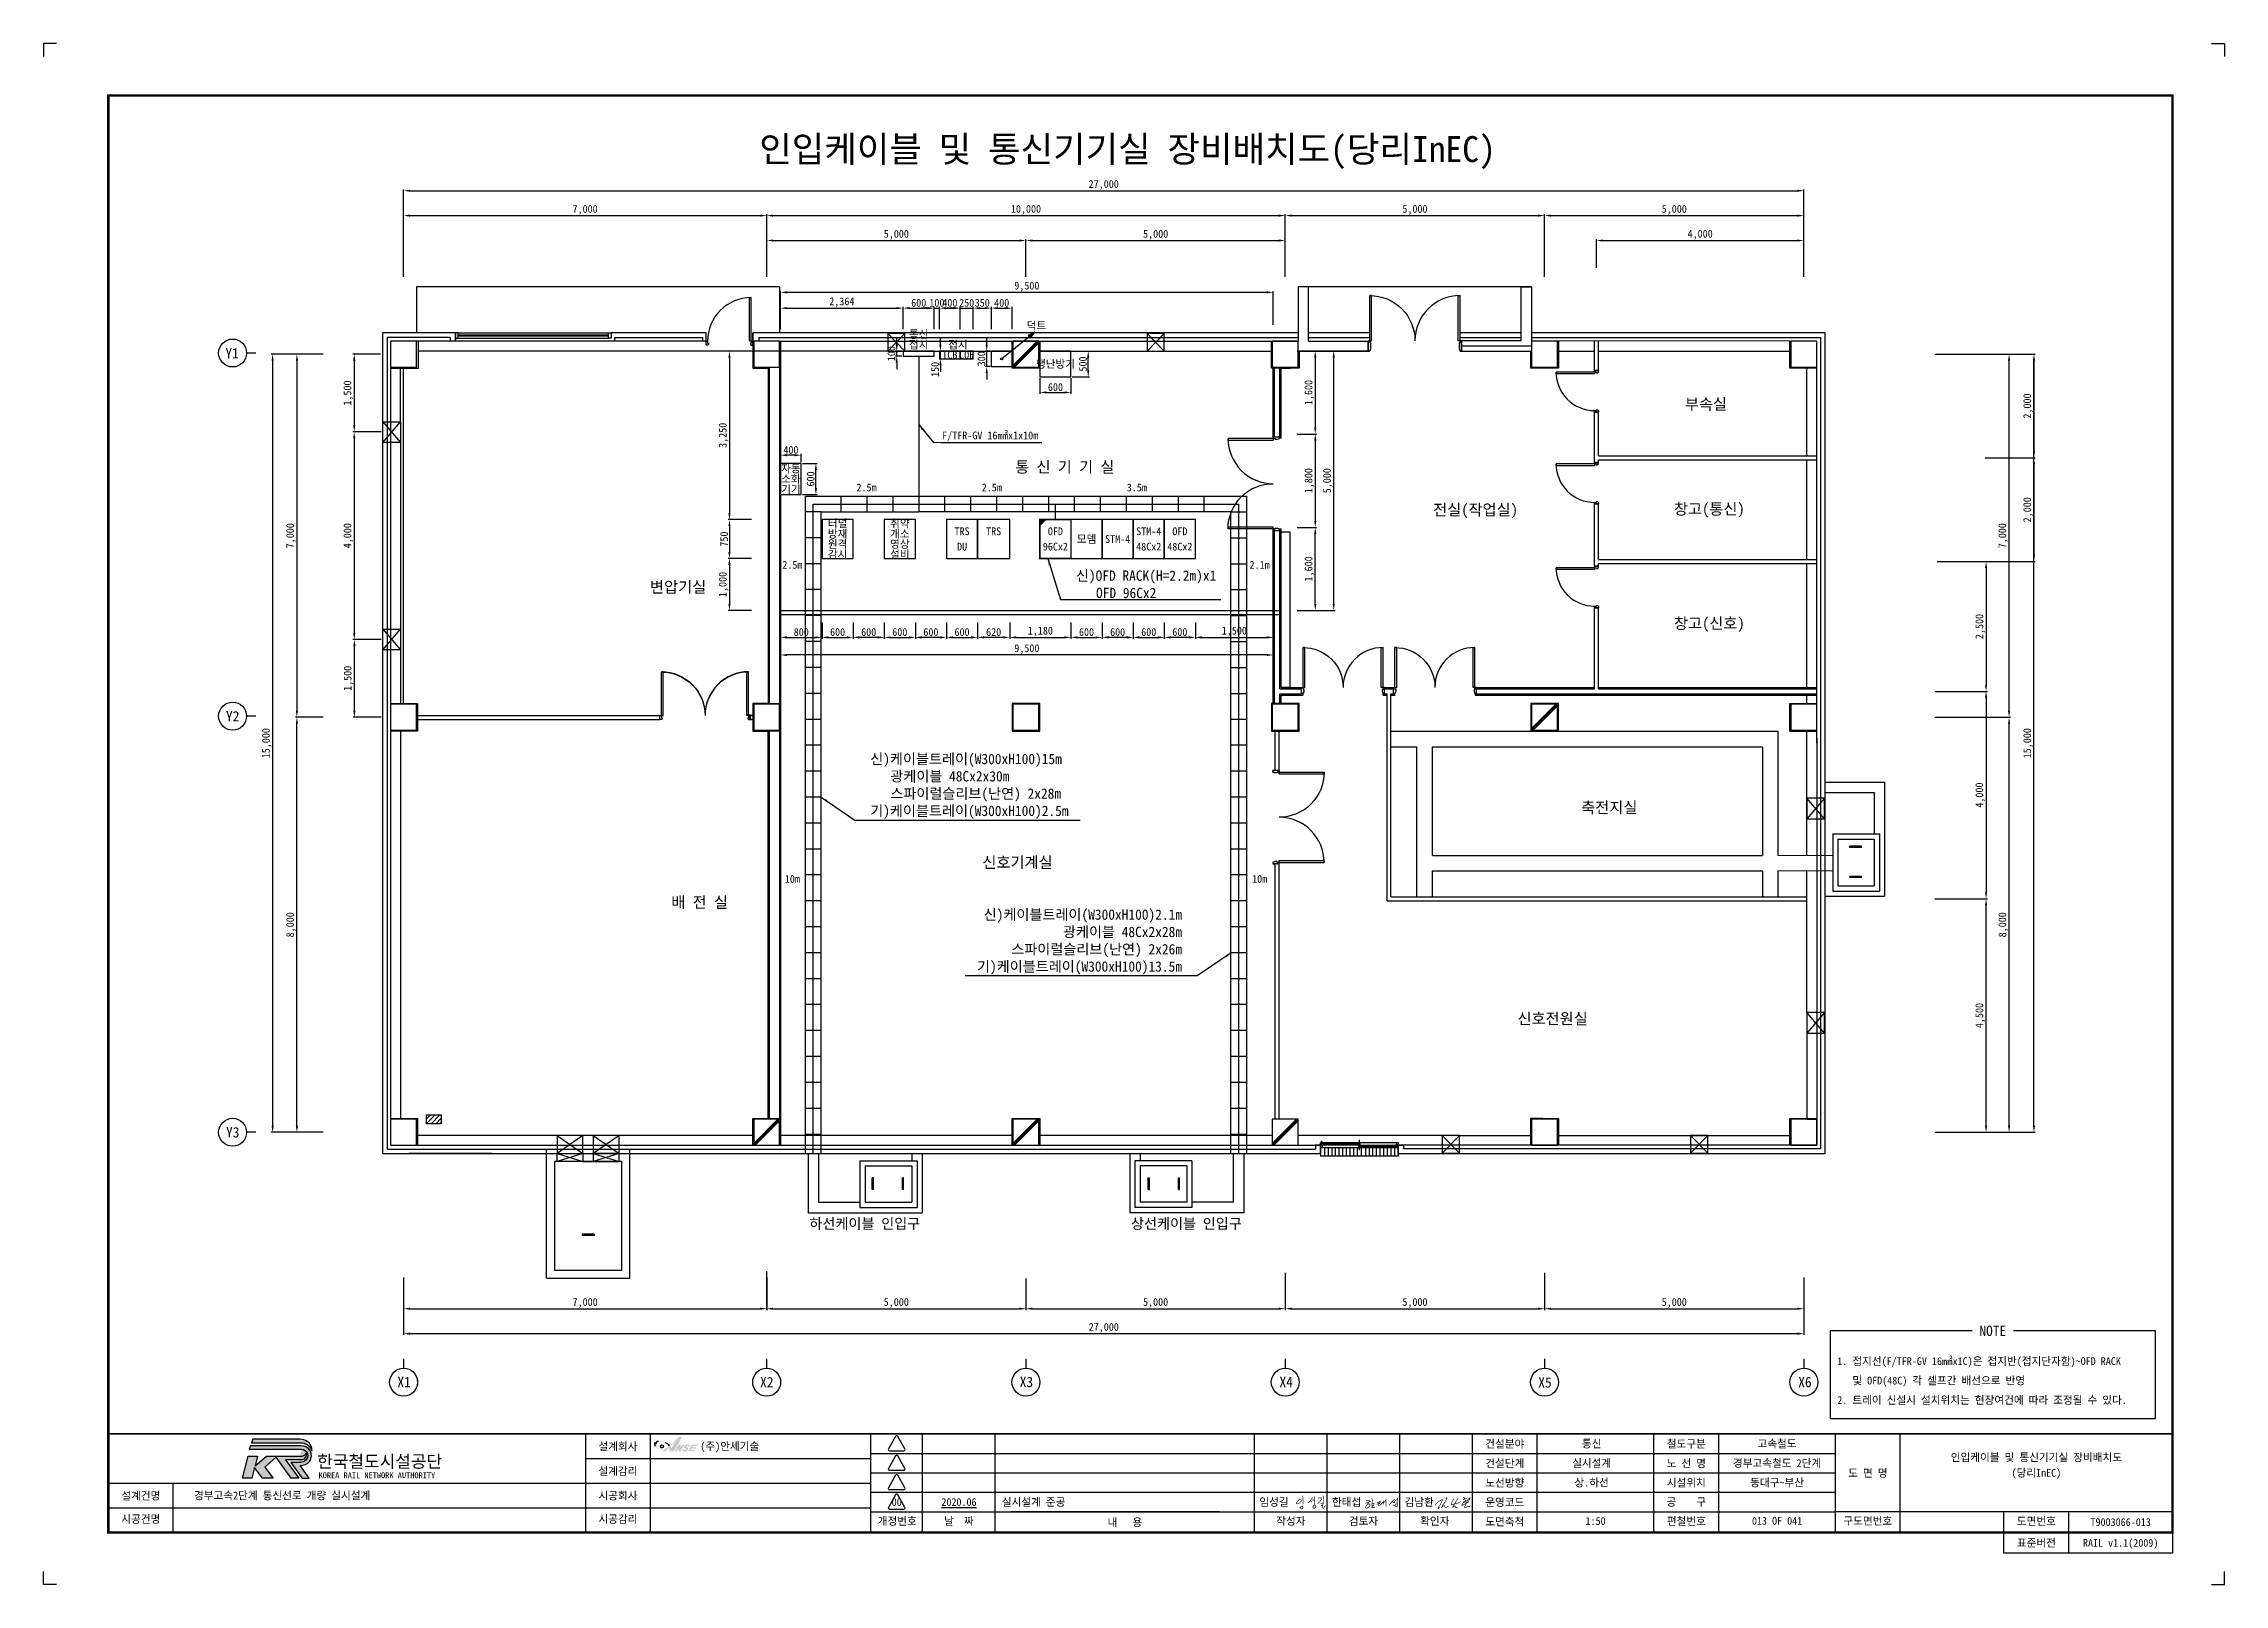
# Paper-space layout '당리InEC' of a CAD drawing. Header units: millimetres. Extents: x 0 to 841, y 0 to 594.
# The model-space entities are those that its viewports show. They can reach past a viewport. Long polylines and large blocks are cut down to what shows.
import ezdxf
from ezdxf.enums import TextEntityAlignment as Align

# ---------------------------------------------------------------- set-up
doc = ezdxf.new("R2010")
doc.units = ezdxf.units.MM
doc.linetypes.add('HIDDEN', pattern=[0.375, 0.25, -0.125])
doc.linetypes.add('HIDDEN2', pattern=[0.1875, 0.125, -0.0625])
for name, color, linetype in [('TT-BASE', 253, 'Continuous'), ('TT-CABL', 4, 'Continuous'), ('TT-CTRL-JUNT', 4, 'Continuous'), ('TT-TRAY', 4, 'Continuous'), ('TX-BORD', 7, 'Continuous'), ('TZ-BASE', 253, 'Continuous'), ('TZ-DIMS', 1, 'Continuous'), ('TZ-LEAL', 1, 'Continuous'), ('TZ-LEAT', 3, 'Continuous'), ('TZ-LINE', 4, 'Continuous'), ('TZ-SYMB', 2, 'Continuous'), ('TZ-TEX2', 3, 'Continuous'), ('TZ-TEXT', 3, 'Continuous')]:
    doc.layers.add(name, color=color, linetype=linetype)
doc.layers.add('TX-PAPR', color=2, linetype='Continuous', plot=False)
doc.styles.add('KORAIL', font='GulimChe.ttf')
doc.styles.get("Standard").update_dxf_attribs({"font": 'GulimChe.ttf'})
doc.styles.add('TB_TEXT', font='GulimChe.ttf')
doc.styles.add('TB_WBTXT', font='GulimChe.ttf')
doc.linetypes.add('BATTINB', pattern='A,0,-0.0025,[134,GulimChe.ttf,S=0.0025,R=0,X=-0.0025,Y=0.01],-0.005,[134,GulimChe.ttf,S=0.0025,R=180,X=0.0025,Y=0.01],-0.0025', length=0.01)
doc.dimstyles.new('D50', dxfattribs={"dimscale": 50, "dimtxt": 3, "dimasz": 2.5, "dimexe": 0.5, "dimexo": 0.5, "dimgap": 0.5, "dimtad": 1, "dimdec": 0, "dimzin": 1, "dimdsep": 46, "dimlunit": 6, "dimtxsty": 'Standard', "dimcen": 1, "dimclrd": 1, "dimclre": 1, "dimclrt": 3, "dimadec": 0, "dimazin": 0, "dimtfac": 1, "dimtdec": 0, "dimtix": 1, "dimtmove": 2, "dimatfit": 3, "dimfxl": 0, "dimtvp": 2, "dimlwd": -1, "dimlwe": -1, "dimarcsym": 0})

psp = doc.layouts.new('당리InEC')

msp = doc.modelspace()

# ---------------------------------------------------------------- texts
at = {"layer": 'TZ-BASE', "linetype": 'BATTINB', "ltscale": 0.1}
for s, p in [('부속실', (120101.7, -48451.7)), ('통 신 기 기 실', (107738.7, -49663.1)), ('전실(작업실)', (115659.3, -50488.2)), ('창고(통신)', (120167.7, -50472.2)), ('변압기실', (100282.7, -51978.3)), ('창고(신호)', (120167.7, -52677.3)), ('축전지실', (118238.9, -56228.1)), ('신호기계실', (106827.3, -57285.4)), ('배 전 실', (100698.7, -58053.7)), ('신호전원실', (117146.1, -60296.4))]:
    msp.add_text(s, height=216, dxfattribs=at).set_placement(p, align=Align.MIDDLE_CENTER)
at = {"layer": 'TZ-LEAT', "ltscale": 0.1}
for s, p in [('Y1', (91682.7, -47470.5)), ('Y2', (91694.7, -54469.5)), ('Y3', (91695.7, -62488.5))]:
    msp.add_text(s, height=200, dxfattribs=at).set_placement(p, align=Align.MIDDLE_CENTER)
at = {"layer": 'TZ-LEAT', "linetype": 'BATTINB', "ltscale": 0.1}
for s, p in [('X1', (94999.7, -67302.4)), ('X2', (101992.7, -67305.4)), ('X3', (106999.7, -67301.4)), ('X4', (112008.7, -67302.4)), ('X5', (116997.7, -67311.4)), ('X6', (122010.7, -67303.4))]:
    msp.add_text(s, height=200, dxfattribs=at).set_placement(p, align=Align.MIDDLE_CENTER)
at = {"layer": 'TZ-LEAT'}
for s, insert, char_height, attachment_point in [('F/TFR-GV 16㎟x1x10m', (105374.7, -49167.3), 150, 7), ('{\\C6;신)OFD RACK(H=2.2m)x1\\P   OFD 96Cx2}', (107953.7, -52195.4), 200, 7), ('{\\C6;신)케이블트레이(W300xH100)15m\\P   광케이블 48Cx2x30m\\P\\pt400;   스파이럴슬리브(난연) 2x28m\\P\\C3;기)케이블트레이(W300xH100)2.5m}', (103987.3, -56445.8), 200, 7), ('{\\C6;신)케이블트레이(W300xH100)2.1m\\P   광케이블 48Cx2x28m\\P\\pt400;   스파이럴슬리브(난연) 2x26m\\P\\C3;기)케이블트레이(W300xH100)13.5m}', (109999.8, -59445.8), 200, 9)]:
    msp.add_mtext(s, dxfattribs=dict(at, insert=insert, char_height=char_height, attachment_point=attachment_point))
at = {"layer": 'TZ-TEX2'}
for s, p in [('2.5m', (103916.1, -50059.1)), ('2.5m', (106331.5, -50059.1)), ('3.5m', (109128.3, -50059.1)), ('2.5m', (102486.5, -51549.7)), ('2.1m', (111496.1, -51549.7)), ('10m', (102486.5, -57604.2)), ('10m', (111496.1, -57604.2))]:
    msp.add_text(s, height=150, dxfattribs=at).set_placement(p, align=Align.MIDDLE_CENTER)
for s, p in [('하선케이블 인입구', (103883.5, -64247.8)), ('상선케이블 인입구', (110084.1, -64247.5)), ('NOTE', (125633.4, -66315.4, 77.4))]:
    msp.add_text(s, height=200, dxfattribs=at).set_placement(p, align=Align.MIDDLE)
for s, p in [('1. 접지선(F/TFR-GV 16㎟x1C)은 접지반(접지단자함)~OFD RACK', (122634.2, -66900.3, 77.4)), ('   및 OFD(48C) 각 셀프간 배선으로 반영', (122634.2, -67275.3, 77.4)), ('2. 트레이 신설시 설치위치는 현장여건에 따라 조정될 수 있다.', (122634.2, -67650.3, 77.4))]:
    msp.add_text(s, height=150, dxfattribs=at).set_placement(p, align=Align.MIDDLE_LEFT)
at = {"layer": 'TZ-TEXT'}
for s, p in [('통신', (104922.6, -47106.3)), ('덕트', (107192.3, -46940.3)), ('접지', (104922.6, -47306.3)), ('TCB', (105522.6, -47503.6)), ('접지', (105677.5, -47306.3)), ('COB', (105847.6, -47503.6)), ('냉난방기', (107558.6, -47678.6)), ('자동', (102458.3, -49694.7)), ('소화', (102458.3, -49894.7)), ('기기', (102458.3, -50094.7)), ('방재', (103358.3, -50953.6)), ('터널', (103358.3, -50753.6)), ('취약', (104558.3, -50753.6)), ('개소', (104558.3, -50953.6)), ('TRS', (105758.3, -50903.6)), ('TRS', (106368.3, -50903.6)), ('OFD', (107558.3, -50903.6)), ('STM-4', (109358.3, -50903.6)), ('OFD', (109958.3, -50903.6)), ('원격', (103358.3, -51150)), ('감시', (103358.3, -51350)), ('설비', (104558.3, -51350)), ('영상', (104558.3, -51150)), ('DU', (105758.3, -51198.8)), ('96Cx2', (107558.3, -51198.8)), ('모뎀', (108158.3, -51053.6)), ('STM-4', (108758.3, -51053.6)), ('48Cx2', (109358.3, -51198.8)), ('48Cx2', (109958.3, -51198.8))]:
    msp.add_text(s, height=150, dxfattribs=at).set_placement(p, align=Align.MIDDLE_CENTER)

# ---------------------------------------------------------------- blocks, each defined once
blk = doc.blocks.new('CXGLOGO-UNIT-KRNA-COLOR')
h = blk.add_hatch(color=166)
edge = h.paths.add_edge_path()
edge.add_arc((15.3, 4.2), 10, 59.195, 87.6904)
edge.add_line((15.7, 14.2), (-14.6, 14.2))
edge.add_line((-14.6, 14.2), (-15.4, 11.9))
edge.add_line((-15.4, 11.9), (17.3, 11.9))
edge.add_arc((16.4, 4.8), 7.13, 14.4338, 82.8523, ccw=False)
edge.add_arc((17.2, 7.5), 6.18, 351.2788, 418.625)
h = blk.add_hatch(color=166)
edge = h.paths.add_edge_path()
edge.add_line((-17.6, 3.4), (-11.6, 3.4))
edge.add_line((-11.6, 3.4), (-13.1, -2.8))
edge.add_line((-13.1, -2.8), (-5.8, 3.4))
edge.add_line((-5.8, 3.4), (16.9, 3.4))
edge.add_arc((16.5, 6.7), 3.37, 277.1672, 339.2536)
edge.add_arc((16.5, 4.5), 3.37, -86.0611, 17.644, ccw=False)
edge.add_line((16.7, 1.1), (6.4, 1.1))
edge.add_line((6.4, 1.1), (15, -10.7))
edge.add_line((15, -10.7), (10.1, -10.7))
edge.add_line((10.1, -10.7), (0.4, 2.7))
edge.add_line((0.4, 2.7), (-6.9, -3.7))
edge.add_line((-6.9, -3.7), (-1.4, -10.8))
edge.add_line((-1.4, -10.8), (-8.3, -10.8))
edge.add_line((-8.3, -10.8), (-13.5, -4))
edge.add_line((-13.5, -4), (-15.1, -10.8))
edge.add_line((-15.1, -10.8), (-21.2, -10.8))
edge.add_line((-21.2, -10.8), (-17.6, 3.4))
h = blk.add_hatch(color=46)
edge = h.paths.add_edge_path()
edge.add_arc((15.4, 5.5), 6.16, 269.178, 301.5498, ccw=False)
edge.add_line((15.3, -0.7), (9.8, -0.7))
edge.add_line((9.8, -0.7), (17.2, -10.8))
edge.add_line((17.2, -10.8), (21.7, -10.8))
edge.add_line((21.7, -10.8), (15.9, -2.7))
edge.add_arc((15.5, 6.1), 8.86, 272.286, 317.0312)
edge.add_arc((16.8, 3.7), 6.34, 325.2805, 452.1314)
edge.add_line((16.5, 10), (-16, 10))
edge.add_line((-16, 10), (-16.8, 7.8))
edge.add_line((-16.8, 7.8), (16.6, 7.8))
edge.add_arc((16.8, 3.8), 3.99, -62.7193, 92.2922, ccw=False)
at = {"color": 166}
for points in [[(20.4, 12.8, 0.12498), (15.7, 14.2), (-14.6, 14.2), (-15.4, 11.9), (17.3, 11.9, -0.307728), (23.3, 6.6, 0.302614)], [(-17.6, 3.4), (-11.6, 3.4), (-13.1, -2.8), (-5.8, 3.4), (16.9, 3.4, 0.27773), (19.7, 5.5, -0.486141), (16.7, 1.1), (6.4, 1.1), (15, -10.7), (10.1, -10.7), (0.4, 2.7), (-6.9, -3.7), (-1.4, -10.8), (-8.3, -10.8), (-13.5, -4), (-15.1, -10.8), (-21.2, -10.8)]]:
    blk.add_lwpolyline(points, format="xyb", close=True, dxfattribs=at)
at = {"color": 46}
blk.add_lwpolyline([(18.6, 0.2, -0.142195), (15.3, -0.7), (9.8, -0.7), (17.2, -10.8), (21.7, -10.8), (15.9, -2.7, 0.197757), (22, 0.1, 0.61792), (16.5, 10), (-16, 10), (-16.8, 7.8), (16.6, 7.8, -0.802668)], format="xyb", close=True, dxfattribs=at)
blk = doc.blocks.new('CXGLOGO-KRNA-COLOR')
blk.add_blockref('CXGLOGO-UNIT-KRNA-COLOR', (0, 0))
at = {"color": 166, "style": 'KORAIL'}
for s, height, p in [('한국철도시설공단', 8, (26.8, -4)), ('KOREA RAIL NETWORK AUTHORITY', 3.75, (27.7, -10.8))]:
    blk.add_text(s, height=height, dxfattribs=at).set_placement(p)
blk = doc.blocks.new('TXBLKA1-KRNAH')
at = {"layer": 'TX-BORD'}
h = blk.add_hatch(color=5, dxfattribs=at)
h.paths.add_polyline_path([(241.41, 53.44, 0.096425), (239.85, 54.59, 0.1233), (237.07, 55.37, 0.107959), (236.18, 55.25, 0.147974), (235.63, 54.71, 0.146771), (235.6, 53.86, 0.166867), (235.92, 53.32, 0.084002), (237.3, 52.29, 0.125004), (238.6, 51.98, 0.324316), (238.9, 52.16, 0.181232), (238.8, 52.77, -0.176206), (238.41, 52.66, -0.165955), (238.43, 52.37, -0.236091), (238.11, 52.27, -0.163197), (237.2, 52.6, -0.211159), (236.11, 54.03, -0.492063), (237.15, 55.14, -0.264032), (241.01, 53.12, -0.023302), (238.51, 51.28), (239.75, 51.28, 0.034752), (241.24, 52.65, -0.038457), (241.29, 51.28), (242.97, 51.28), (246.25, 56.8), (244.88, 56.8, -0.036327)])
h.paths.add_polyline_path([(242.08, 52.46), (241.66, 53.16, 0.03885), (244.06, 55.69)], flags=16)
h = blk.add_hatch(color=3, dxfattribs=at)
h.paths.add_polyline_path([(244.79, 51.28), (245.61, 51.28), (247.14, 53.85), (246.32, 53.85), (245.64, 52.71), (245.64, 53.85), (244.83, 53.85), (243.3, 51.28), (244.11, 51.28), (244.79, 52.43)])
h.paths.add_polyline_path([(247.73, 51.85, -0.206701), (247.2, 51.81, -0.316027), (247.06, 51.95, -0.031225), (247.06, 52.07), (246.36, 52.07, 0.483426), (246.52, 51.35, 0.203838), (248.04, 51.43, 0.079762), (248.43, 51.8, 0.172378), (248.58, 52.3, 0.221594), (248.3, 52.81, 0.038449), (247.87, 53.02, -0.563174), (247.89, 53.34, -0.276773), (248.29, 53.37, -0.312628), (248.42, 53.08), (249.21, 53.08, 0.143901), (249.17, 53.48, 0.169249), (248.83, 53.82, 0.119216), (248.04, 53.89, 0.167621), (247.24, 53.47, 0.258991), (246.94, 52.74, 0.208246), (247.3, 52.44, -0.022645), (247.74, 52.2, -0.588103)])
h.paths.add_polyline_path([(249.56, 51.83), (249.82, 52.27), (251.36, 52.27), (251.72, 52.86), (250.18, 52.86), (250.44, 53.3), (251.98, 53.3), (252.31, 53.85), (250, 53.85), (248.47, 51.28), (250.78, 51.28), (251.1, 51.83)])
h.paths.add_polyline_path([(239.05, 53.25, 1), (237.87, 53.25, 1)])
at = {"layer": 'DEFPOINTS', "color": 1}
blk.add_line((836, 594), (841, 594), dxfattribs=at)
for points in [[(5, 594), (0, 594), (0, 589)], [(836, 594), (841, 594), (841, 589)], [(5, 0), (0, 0), (0, 5)], [(836, 0), (841, 0), (841, 5)]]:
    blk.add_lwpolyline(points, dxfattribs=at)
at = {"layer": 'TX-BORD'}
for p, q in [((234, 20), (234, 58)), ((319, 50.5), (549.5, 50.5)), ((339, 20), (339, 58)), ((367, 20), (367, 58)), ((467, 20), (467, 58)), ((495, 20), (495, 58)), ((523, 20), (523, 58)), ((549.5, 50.5), (691, 50.5)), ((576, 20), (576, 58)), ((621, 20), (621, 58)), ((646, 20), (646, 58)), ((716, 20), (716, 58)), ((209, 48.5), (319, 48.5)), ((319, 43), (549.5, 43)), ((549.5, 43), (691, 43)), ((25, 39), (319, 39)), ((50, 20), (50, 39)), ((319, 35.5), (549.5, 35.5)), ((549.5, 35.5), (691, 35.5)), ((25, 29.5), (319, 29.5)), ((319, 28), (691, 28)), ((453.5, 28), (373, 28)), ((821, 28), (691, 28)), ((756, 20), (756, 28)), ((781, 12), (781, 28))]:
    blk.add_line(p, q, dxfattribs=at)
at = {"layer": 'TX-BORD', "const_width": 1}
blk.add_lwpolyline([(821, 20), (25, 20), (25, 574), (821, 574)], close=True, dxfattribs=at)
at = {"layer": 'TX-BORD'}
for points, const_width in [([(25, 58), (821, 58)], 0.5), ([(209, 20), (209, 58)], 0.5), ([(209, 20), (209, 58)], 0.5), ([(319, 20), (319, 58)], 0.5), ([(551, 20), (551, 58)], 0.5), ([(691, 20), (691, 58)], 0.5), ([(489.16, 32.47), (490.23, 32.6)], 0.24), ([(510.02, 32.43), (511.22, 32.3), (511.29, 32.17), (511.29, 31.91), (509.68, 31.25), (511.29, 31.91), (511.93, 32.15), (511.29, 31.91), (510.45, 30.87), (510.06, 30.25), (509.86, 29.88), (509.82, 29.64), (509.85, 29.48), (509.94, 29.38), (510.07, 29.35), (510.38, 29.36), (511.09, 29.84), (511.32, 30.09), (511.53, 30.37), (511.52, 30.66), (511.47, 30.83), (511.33, 30.95), (511.02, 30.99), (510.45, 30.87)], 0.24), ([(511.96, 33.12), (512.32, 32.9), (512.39, 32.4), (512.31, 31.14), (512.21, 29.77), (512.24, 29.56), (512.39, 29.52), (512.61, 29.55), (512.95, 29.62), (513.48, 29.76)], 0.24), ([(512.31, 31.14), (512.99, 31.2), (513.13, 31.16), (513.03, 30.78), (512.21, 29.77)], 0.24), ([(514.32, 31.57), (514.59, 31.64), (515.5, 32.11), (514.59, 31.64), (514.69, 31.19), (514.15, 30.85), (514.69, 31.19), (515.47, 31.61), (514.75, 30.62), (514.93, 30.41), (515.2, 30.4), (515.62, 30.7), (516.67, 31.8), (516.69, 32.23), (516.67, 31.8), (516.66, 31.21), (517.64, 32.57), (517.67, 29.98)], 0.24), ([(521.05, 32.83), (519.79, 31.7), (518.83, 30.43), (519.79, 31.7), (520.42, 32.27), (520.32, 31.82), (520.41, 31.55), (520.64, 31.46), (521, 31.65), (520.94, 31.92), (522.01, 32.93), (522.02, 33.4), (522.01, 32.93), (521.99, 31.92), (521.99, 31.59), (521.7, 31.85), (521.99, 31.59), (522.08, 31.07), (522.06, 30.3), (521.97, 30), (521.58, 29.93), (521.29, 29.99), (521.13, 30.2), (521.17, 30.65), (521.36, 30.97), (521.77, 31.01), (522.08, 31)], 0.24), ([(521.15, 30.43), (520.87, 30.43), (520.47, 30.53), (520.28, 30.68)], 0.24)]:
    blk.add_lwpolyline(points, dxfattribs=dict(at, const_width=const_width))
for points in [[(328.58, 57.05), (325.78, 52.19, 0.57735), (326.17, 51.52), (331.78, 51.52, 0.57735), (332.17, 52.19), (329.36, 57.05, 0.57735)], [(328.58, 49.55), (325.78, 44.69, 0.57735), (326.17, 44.02), (331.78, 44.02, 0.57735), (332.17, 44.69), (329.36, 49.55, 0.57735)], [(328.58, 42.05), (325.78, 37.19, 0.57735), (326.17, 36.52), (331.78, 36.52, 0.57735), (332.17, 37.19), (329.36, 42.05, 0.57735)], [(328.58, 34.55), (325.78, 29.69, 0.57735), (326.17, 29.02), (331.78, 29.02, 0.57735), (332.17, 29.69), (329.36, 34.55, 0.57735)]]:
    blk.add_lwpolyline(points, format="xyb", close=True, dxfattribs=at)
at = {"layer": 'TX-BORD', "const_width": 0.24}
for points in [[(485.57, 34.24, -0.031521), (485.64, 32.12, 0.015452), (485.64, 30.85, 0.488947)], [(489.3, 33.6, -0.116912), (488.11, 31.72, -0.245276), (487.54, 31.55, -2.571837)], [(490.15, 33.87, -0.089273), (490.12, 31.67, 0.068943), (490.06, 30.69, 0.261353)], [(493.32, 34.22, -0.102288), (493.6, 33.42, -0.080289), (493.6, 33.07, 0.066761), (493.58, 32.62, -0.06278), (493.53, 31.56, 8.85417)], [(547.43, 33.59, -0.145348), (547.88, 33.43, -0.307225), (547.95, 33.23, -0.212679), (547.38, 32.49, -0.113681), (548.62, 33.04, -0.266507), (548.74, 33, -3.538723)], [(484.54, 33.09, 0.071134), (483.15, 31.48, 0.394214), (483.21, 31.1, 0.224261), (483.52, 31.04, 0.193438), (484.97, 32.08, 0.544983), (484.67, 32.72, 0.066146), (484.03, 32.72, 27.196208)], [(484.41, 29.84, 0.02121), (484.98, 29.12, 0.409369), (485.14, 29.11, -0.211811), (485.49, 29.21, 0.416377), (485.62, 29.3, 0.123643), (485.54, 30.12, 0.523631), (485.28, 30.19, -0.072983), (484.51, 29.7, 0.005941)], [(488.57, 32.27, -0.142438), (489.07, 31.68, 5.949847)], [(490.05, 30.54, 0.235154), (489.49, 29.9, 0.345857), (489.7, 29.41, 0.306746), (490.2, 29.45, 0.103095), (490.63, 29.98, 0.395571), (490.49, 30.5, 0.242915), (490.05, 30.54, 6.064713)], [(491.55, 33.36, 0.139976), (491.83, 33.26, 0.096355), (492.64, 33.37, -0.240321), (492.85, 33.34, -0.353191), (492.93, 33.05, -0.157335), (491.33, 31.22, -6.381378)], [(492.46, 31.11), (493.22, 31.4, -0.375176), (493.45, 31.31, -0.266244), (493.45, 31.13, -0.042219), (493.07, 30.6, -0.159939), (492.63, 30.34, -0.171647), (493.2, 30.37, -0.458058), (493.29, 30.17, 0.159326), (493.23, 29.58, 0.227707), (493.39, 29.37, 0.407988), (493.73, 29.47, -0.001483), (493.89, 29.78, 0.004186), (494.14, 30.24, -0.100484), (494.33, 30.47, -0.346277)], [(536.7, 30.48, -0.382901), (536.65, 30.71, -0.12512), (539.4, 32.69, -0.474239), (539.59, 32.59, -0.046113), (537.92, 29.73, 0.151113), (537.77, 29.29, 0.58991), (537.88, 29.22, 0.096338), (538.33, 29.72, 2.196927)], [(540.73, 33.09, -0.071383), (541.05, 33.41, -0.346917), (541.16, 33.41, -0.258278), (541.18, 33.35, -0.079918), (541.06, 32.96, -0.048596), (539.06, 29.69, 0.947427), (539.13, 29.64, -0.022437), (540.04, 30.36, -0.344585), (540.2, 30.35, -0.12284), (540.25, 30.29, 0.011347), (540.43, 29.85, 0.194638), (540.6, 29.69, 0.189435), (540.9, 29.69, 0.009404), (541.84, 30.24, 3.287276)], [(543.84, 33.07, 0.030212), (542.85, 31.06, 0.575113), (543.08, 30.76, 0.043168), (545.96, 31.58, 0.237594), (546.32, 31.98, 1.260425)], [(545.61, 33.11, 0.150889), (545.13, 32.65, 0.025288), (543.37, 29.61), (544.07, 30.23, -0.448359), (544.33, 30.16, 0.073819), (544.59, 29.67, 0.359456), (544.94, 29.59, 0.031982), (545.26, 29.77, 3.102048)], [(547.6, 31.85, 0.23976), (547.57, 31.5, 0.345796), (547.69, 31.43, 0.195352), (548.64, 32.18, 0.393888), (548.6, 32.35, 0.293784), (548.35, 32.35, 0.099623), (547.44, 31.43, 0.02205), (546.93, 30.69, 0.380988), (546.98, 30.44, 0.18866), (547.1, 30.41), (549.22, 31.59, 0.122154), (549.44, 31.8), (550.04, 33.22, 0.396041), (549.99, 33.36, 0.224142), (549.88, 33.36, 0.078358), (549.02, 32.08), (547.95, 29.67, 0.444285), (547.97, 29.61), (548.29, 29.6, 0.179185), (548.5, 29.67), (549.15, 30.07, -0.135616), (549.34, 30.12), (550.04, 30.11)]]:
    blk.add_lwpolyline(points, format="xyb", dxfattribs=at)
at = {"layer": 'TX-BORD'}
blk.add_lwpolyline([(821, 20), (821, 12), (756, 12), (756, 20)], close=True, dxfattribs=at)
at = {"layer": 'TX-BORD', "color": 3}
blk.add_circle((238.46, 53.25), 0.594, dxfattribs=at)
at = {"layer": 'TX-BORD', "color": 5}
for centre, radius, start, end in [((237.04, 54.23), 1.49, 161.17216, 194.57108), ((236.55, 54.06), 0.967, 192.10036, 229.99429), ((237.06, 54.19), 0.96, 84.64387, 189.44431), ((237.68, 50.02), 5.06, 42.58477, 64.6157)]:
    blk.add_arc(centre, radius, start, end, dxfattribs=at)
at = {"layer": 'TX-BORD', "xscale": 0.6, "yscale": 0.6}
blk.add_blockref('CXGLOGO-KRNA-COLOR', (89.41, 47.41), dxfattribs=at)
at = {"layer": 'TX-BORD', "style": 'TB_TEXT'}
for s, p in [('설계회사', (221.5, 53.25)), ('건설분야', (563.5, 54.25)), ('철도구분', (633.5, 54.25)), ('설계감리', (221.5, 43.75)), ('건설단계', (563.5, 46.75)), ('노 선 명', (633.5, 46.75)), ('도 면 명', (703.5, 43)), ('설계건명', (37.5, 34.25)), ('시공회사', (221.5, 34.25)), ('노선방향', (563.5, 39.25)), ('시설위치', (633.5, 39.25)), ('시공건명', (37.5, 25.25)), ('시공감리', (221.5, 25.25)), ('개정번호', (329.21, 24.5)), ('날  짜', (353, 24.5)), ('내   용', (417, 24)), ('작성자', (481, 24.5)), ('검토자', (509, 24.5)), ('확인자', (536.5, 24.5)), ('운영코드', (563.5, 31.75)), ('도면축척', (563.5, 24.25)), ('공    구', (633.5, 31.75)), ('편철번호', (633.5, 24.5)), ('구도면번호', (703.5, 24.51)), ('도면번호', (768.5, 24.51))]:
    blk.add_text(s, height=3, dxfattribs=at).set_placement(p, align=Align.MIDDLE)
blk.add_text('표준버전', height=3, dxfattribs=at).set_placement((768.5, 16), align=Align.MIDDLE_CENTER)
at = {"layer": 'TX-BORD', "style": 'TB_TEXT', "flags": 1}
blk.add_attdef('TD_CLASSCODE', text='', height=3, dxfattribs=at).set_placement((25, 577.54), align=Align.MIDDLE_LEFT)
at = {"layer": 'TX-BORD'}
for tag, height, style, p in [('TB_MTITIL', 10, 'TB_WBTXT', (418, 553.33)), ('TB_STITL', 7, 'TB_WBTXT', (418, 538.33)), ('TR_RNUM4', 3, 'TB_TEXT', (329, 54.25)), ('TR_RDAT4', 3, 'TB_TEXT', (353, 54.25)), ('TD_FIELD', 3, 'TB_TEXT', (597, 54.25)), ('TD_RLCLASS', 3, 'TB_TEXT', (668.5, 54.25)), ('TD_DNAME_TOP', 3, 'TB_TEXT', (768.5, 48.98)), ('TR_RNUM3', 3, 'TB_TEXT', (329, 46.75)), ('TR_RDAT3', 3, 'TB_TEXT', (353, 46.75)), ('TD_CSTEP', 3, 'TB_TEXT', (597, 46.75)), ('TD_RLNAME', 3, 'TB_TEXT', (668.5, 46.75)), ('TD_DNAME_MAIN', 3, 'TB_TEXT', (768.5, 43)), ('TR_RNUM2', 3, 'TB_TEXT', (329, 39.25)), ('TR_RDAT2', 3, 'TB_TEXT', (353, 39.25)), ('TD_DIRCODE', 3, 'TB_TEXT', (597, 39.25)), ('TD_RLSECT', 3, 'TB_TEXT', (668.5, 39.25)), ('TD_DNAME_BOT', 3, 'TB_TEXT', (768.5, 36.98)), ('TR_RNUM1', 3, 'TB_TEXT', (329, 31.75)), ('TR_RDAT1', 3, 'TB_TEXT', (353, 31.75)), ('TD_SYSCODE', 3, 'TB_TEXT', (597, 31.75)), ('SCALE', 3, 'TB_TEXT', (598.5, 24.45)), ('TD_CSECT', 3, 'TB_TEXT', (668.5, 31.75)), ('TD_DWGNO', 3, 'TB_TEXT', (668.5, 24.5)), ('TD_DWGCODE_PREV', 3, 'TB_TEXT', (736, 24)), ('TD_DWGCODE', 3, 'TB_TEXT', (801, 24)), ('TD_VERSION', 3, 'TB_TEXT', (801, 16))]:
    blk.add_attdef(tag, text='', height=height, dxfattribs=dict(at, style=style)).set_placement(p, align=Align.MIDDLE_CENTER)
at = {"layer": 'TX-BORD', "style": 'TB_TEXT'}
for tag, p in [('TD_DCOMP', (253.27, 53.25)), ('TR_RCON4', (369.52, 54.25)), ('TR_DGN4', (468.83, 54.25)), ('TR_CHK4', (496.83, 54.25)), ('TR_APP4', (524.83, 54.25)), ('TD_DSCCOMP', (253.27, 43.75)), ('TR_RCON3', (369.52, 46.75)), ('TR_DGN3', (468.83, 46.75)), ('TR_CHK3', (496.83, 46.75)), ('TR_APP3', (524.83, 46.75)), ('TD_DNAME', (58, 34.25)), ('TD_CCOMP', (253.27, 34.25)), ('TR_RCON2', (369.52, 39.25)), ('TR_DGN2', (468.83, 39.25)), ('TR_CHK2', (496.83, 39.25)), ('TR_APP2', (524.83, 39.25)), ('TD_CNAME', (58, 25.15)), ('TD_CSCOMP', (253.27, 25.25)), ('TR_RCON1', (369.52, 31.75)), ('TR_DGN1', (468.83, 31.75)), ('TR_CHK1', (496.83, 31.75)), ('TR_APP1', (524.83, 31.75))]:
    blk.add_attdef(tag, text='', height=3, dxfattribs=at).set_placement(p, align=Align.MIDDLE_LEFT)
blk = doc.blocks.new('*D7')
at = {"layer": 'DEFPOINTS', "color": 0, "ltscale": 0.1}
for p in [(124527, -57989), (125503, -57989), (124527, -62488)]:
    blk.add_point(p, dxfattribs=at)
at = {"layer": 'TZ-DIMS', "color": 1, "ltscale": 0.1}
for p, q in [((124552, -57989), (125528, -57989)), ((125503, -62363), (125503, -58114)), ((124552, -62488), (125528, -62488))]:
    blk.add_line(p, q, dxfattribs=at)
for points in [[(125483, -58114), (125524, -58114), (125503, -57989)], [(125483, -62363), (125524, -62363), (125503, -62488)]]:
    blk.add_solid(points, dxfattribs=at)
at = {"layer": 'TZ-DIMS', "color": 3, "ltscale": 0.1, "insert": (125392, -60238), "char_height": 150, "attachment_point": 5, "rotation": 90}
blk.add_mtext('4,500', dxfattribs=at)
blk = doc.blocks.new('*D8')
at = {"layer": 'DEFPOINTS', "color": 0, "ltscale": 0.1}
for p in [(124491, -54489), (125947, -54489), (124491, -62489)]:
    blk.add_point(p, dxfattribs=at)
at = {"layer": 'TZ-DIMS', "color": 1, "ltscale": 0.1}
for p, q in [((124516, -54489), (125972, -54489)), ((125947, -62364), (125947, -54614)), ((124516, -62489), (125972, -62489))]:
    blk.add_line(p, q, dxfattribs=at)
for points in [[(125927, -54614), (125968, -54614), (125947, -54489)], [(125927, -62364), (125968, -62364), (125947, -62489)]]:
    blk.add_solid(points, dxfattribs=at)
at = {"layer": 'TZ-DIMS', "color": 3, "ltscale": 0.1, "insert": (125836, -58489), "char_height": 150, "attachment_point": 5, "rotation": 90}
blk.add_mtext('8,000', dxfattribs=at)
blk = doc.blocks.new('*D9')
at = {"layer": 'DEFPOINTS', "color": 0, "ltscale": 0.1}
for p in [(125947, -47489), (125947, -47489), (124491, -54489)]:
    blk.add_point(p, dxfattribs=at)
at = {"layer": 'TZ-DIMS', "color": 1, "ltscale": 0.1}
for p, q in [((125947, -54364), (125947, -47614)), ((124516, -54489), (125972, -54489))]:
    blk.add_line(p, q, dxfattribs=at)
for points in [[(125927, -47614), (125968, -47614), (125947, -47489)], [(125927, -54364), (125968, -54364), (125947, -54489)]]:
    blk.add_solid(points, dxfattribs=at)
at = {"layer": 'TZ-DIMS', "color": 3, "ltscale": 0.1, "insert": (125836, -50989), "char_height": 150, "attachment_point": 5, "rotation": 90}
blk.add_mtext('7,000', dxfattribs=at)
blk = doc.blocks.new('*D10')
at = {"layer": 'DEFPOINTS', "color": 0, "ltscale": 0.1}
for p in [(124491, -47489), (126427, -47489), (124491, -62489)]:
    blk.add_point(p, dxfattribs=at)
at = {"layer": 'TZ-DIMS', "color": 1, "ltscale": 0.1}
for p, q in [((124516, -47489), (126452, -47489)), ((126427, -62364), (126427, -47614)), ((124516, -62489), (126452, -62489))]:
    blk.add_line(p, q, dxfattribs=at)
for points in [[(126407, -47614), (126448, -47614), (126427, -47489)], [(126407, -62364), (126448, -62364), (126427, -62489)]]:
    blk.add_solid(points, dxfattribs=at)
at = {"layer": 'TZ-DIMS', "color": 3, "ltscale": 0.1, "insert": (126316, -54989), "char_height": 150, "attachment_point": 5, "rotation": 90}
blk.add_mtext('15,000', dxfattribs=at)
blk = doc.blocks.new('*D11')
at = {"layer": 'DEFPOINTS', "color": 0, "ltscale": 0.1}
for p in [(111990, -65172), (116990, -65172), (116990, -65890)]:
    blk.add_point(p, dxfattribs=at)
at = {"layer": 'TZ-DIMS', "color": 1, "ltscale": 0.1}
for p, q in [((111990, -65197), (111990, -65915)), ((116990, -65197), (116990, -65915)), ((112115, -65890), (116865, -65890))]:
    blk.add_line(p, q, dxfattribs=at)
for points in [[(112115, -65869), (112115, -65911), (111990, -65890)], [(116865, -65869), (116865, -65911), (116990, -65890)]]:
    blk.add_solid(points, dxfattribs=at)
at = {"layer": 'TZ-DIMS', "color": 3, "ltscale": 0.1, "insert": (114490, -65779), "char_height": 150, "attachment_point": 5}
blk.add_mtext('5,000', dxfattribs=at)
blk = doc.blocks.new('*D12')
at = {"layer": 'DEFPOINTS', "color": 0, "ltscale": 0.1}
for p in [(101990, -65143), (106990, -65284), (106990, -65890)]:
    blk.add_point(p, dxfattribs=at)
at = {"layer": 'TZ-DIMS', "color": 1, "ltscale": 0.1}
for p, q in [((101990, -65168), (101990, -65915)), ((106990, -65309), (106990, -65915)), ((102115, -65890), (106865, -65890))]:
    blk.add_line(p, q, dxfattribs=at)
for points in [[(102115, -65869), (102115, -65911), (101990, -65890)], [(106865, -65869), (106865, -65911), (106990, -65890)]]:
    blk.add_solid(points, dxfattribs=at)
at = {"layer": 'TZ-DIMS', "color": 3, "ltscale": 0.1, "insert": (104490, -65779), "char_height": 150, "attachment_point": 5}
blk.add_mtext('5,000', dxfattribs=at)
blk = doc.blocks.new('*D13')
at = {"layer": 'DEFPOINTS', "color": 0, "ltscale": 0.1}
for p in [(111990, -65172), (106990, -65284), (111990, -65890)]:
    blk.add_point(p, dxfattribs=at)
at = {"layer": 'TZ-DIMS', "color": 1, "ltscale": 0.1}
for p, q in [((106990, -65309), (106990, -65915)), ((111990, -65197), (111990, -65915)), ((107115, -65890), (111865, -65890))]:
    blk.add_line(p, q, dxfattribs=at)
for points in [[(107115, -65869), (107115, -65911), (106990, -65890)], [(111865, -65869), (111865, -65911), (111990, -65890)]]:
    blk.add_solid(points, dxfattribs=at)
at = {"layer": 'TZ-DIMS', "color": 3, "ltscale": 0.1, "insert": (109490, -65779), "char_height": 150, "attachment_point": 5}
blk.add_mtext('5,000', dxfattribs=at)
blk = doc.blocks.new('*D14')
at = {"layer": 'DEFPOINTS', "color": 0, "ltscale": 0.1}
for p in [(111991, -65264), (116991, -65264), (116991, -65890)]:
    blk.add_point(p, dxfattribs=at)
at = {"layer": 'TZ-DIMS', "color": 1, "ltscale": 0.1}
for p, q in [((111991, -65289), (111991, -65915)), ((116991, -65289), (116991, -65915)), ((112116, -65890), (116866, -65890))]:
    blk.add_line(p, q, dxfattribs=at)
for points in [[(112116, -65869), (112116, -65911), (111991, -65890)], [(116866, -65869), (116866, -65911), (116991, -65890)]]:
    blk.add_solid(points, dxfattribs=at)
at = {"layer": 'TZ-DIMS', "color": 3, "ltscale": 0.1, "insert": (114491, -65779), "char_height": 150, "attachment_point": 5}
blk.add_mtext('5,000', dxfattribs=at)
blk = doc.blocks.new('*D15')
at = {"layer": 'DEFPOINTS', "color": 0, "ltscale": 0.1}
for p in [(116991, -65264), (121991, -65264), (121991, -65890)]:
    blk.add_point(p, dxfattribs=at)
at = {"layer": 'TZ-DIMS', "color": 1, "ltscale": 0.1}
for p, q in [((116991, -65289), (116991, -65915)), ((121991, -65289), (121991, -65915)), ((117116, -65890), (121866, -65890))]:
    blk.add_line(p, q, dxfattribs=at)
for points in [[(117116, -65869), (117116, -65911), (116991, -65890)], [(121866, -65869), (121866, -65911), (121991, -65890)]]:
    blk.add_solid(points, dxfattribs=at)
at = {"layer": 'TZ-DIMS', "color": 3, "ltscale": 0.1, "insert": (119491, -65779), "char_height": 150, "attachment_point": 5}
blk.add_mtext('5,000', dxfattribs=at)
blk = doc.blocks.new('*D16')
at = {"layer": 'DEFPOINTS', "color": 0, "ltscale": 0.1}
for p in [(94991, -65264), (121991, -65264), (121991, -66370)]:
    blk.add_point(p, dxfattribs=at)
at = {"layer": 'TZ-DIMS', "color": 1, "ltscale": 0.1}
for p, q in [((94991, -65289), (94991, -66395)), ((121991, -65289), (121991, -66395)), ((95116, -66370), (121866, -66370))]:
    blk.add_line(p, q, dxfattribs=at)
for points in [[(95116, -66349), (95116, -66391), (94991, -66370)], [(121866, -66349), (121866, -66391), (121991, -66370)]]:
    blk.add_solid(points, dxfattribs=at)
at = {"layer": 'TZ-DIMS', "color": 3, "ltscale": 0.1, "insert": (108491, -66259), "char_height": 150, "attachment_point": 5}
blk.add_mtext('27,000', dxfattribs=at)
blk = doc.blocks.new('*D17')
at = {"layer": 'DEFPOINTS', "color": 0, "ltscale": 0.1}
for p in [(101991, -44819), (94990, -46021), (101991, -46021)]:
    blk.add_point(p, dxfattribs=at)
at = {"layer": 'TZ-DIMS', "color": 1, "ltscale": 0.1}
for p, q in [((94990, -45996), (94990, -44794)), ((95115, -44819), (101866, -44819)), ((101991, -45996), (101991, -44794))]:
    blk.add_line(p, q, dxfattribs=at)
for points in [[(95115, -44798), (95115, -44839), (94990, -44819)], [(101866, -44798), (101866, -44839), (101991, -44819)]]:
    blk.add_solid(points, dxfattribs=at)
at = {"layer": 'TZ-DIMS', "color": 3, "ltscale": 0.1, "insert": (98490, -44708), "char_height": 150, "attachment_point": 5}
blk.add_mtext('7,000', dxfattribs=at)
blk = doc.blocks.new('*D18')
at = {"layer": 'DEFPOINTS', "color": 0, "ltscale": 0.1}
for p in [(106991, -45299), (101991, -46021), (106991, -46021)]:
    blk.add_point(p, dxfattribs=at)
at = {"layer": 'TZ-DIMS', "color": 1, "ltscale": 0.1}
for p, q in [((101991, -45996), (101991, -45274)), ((102116, -45299), (106866, -45299)), ((106991, -45996), (106991, -45274))]:
    blk.add_line(p, q, dxfattribs=at)
for points in [[(102116, -45278), (102116, -45319), (101991, -45299)], [(106866, -45278), (106866, -45319), (106991, -45299)]]:
    blk.add_solid(points, dxfattribs=at)
at = {"layer": 'TZ-DIMS', "color": 3, "ltscale": 0.1, "insert": (104491, -45188), "char_height": 150, "attachment_point": 5}
blk.add_mtext('5,000', dxfattribs=at)
blk = doc.blocks.new('*D19')
at = {"layer": 'DEFPOINTS', "color": 0, "ltscale": 0.1}
for p in [(111991, -45299), (106991, -46021), (111991, -46021)]:
    blk.add_point(p, dxfattribs=at)
at = {"layer": 'TZ-DIMS', "color": 1, "ltscale": 0.1}
for p, q in [((106991, -45996), (106991, -45274)), ((107116, -45299), (111866, -45299)), ((111991, -45996), (111991, -45274))]:
    blk.add_line(p, q, dxfattribs=at)
for points in [[(107116, -45278), (107116, -45319), (106991, -45299)], [(111866, -45278), (111866, -45319), (111991, -45299)]]:
    blk.add_solid(points, dxfattribs=at)
at = {"layer": 'TZ-DIMS', "color": 3, "ltscale": 0.1, "insert": (109491, -45188), "char_height": 150, "attachment_point": 5}
blk.add_mtext('5,000', dxfattribs=at)
blk = doc.blocks.new('*D20')
at = {"layer": 'DEFPOINTS', "color": 0, "ltscale": 0.1}
for p in [(111991, -44819), (101991, -46021), (111991, -46021)]:
    blk.add_point(p, dxfattribs=at)
at = {"layer": 'TZ-DIMS', "color": 1, "ltscale": 0.1}
for p, q in [((101991, -45996), (101991, -44794)), ((102116, -44819), (111866, -44819)), ((111991, -45996), (111991, -44794))]:
    blk.add_line(p, q, dxfattribs=at)
for points in [[(102116, -44798), (102116, -44839), (101991, -44819)], [(111866, -44798), (111866, -44839), (111991, -44819)]]:
    blk.add_solid(points, dxfattribs=at)
at = {"layer": 'TZ-DIMS', "color": 3, "ltscale": 0.1, "insert": (106991, -44707), "char_height": 150, "attachment_point": 5}
blk.add_mtext('10,000', dxfattribs=at)
blk = doc.blocks.new('*D21')
at = {"layer": 'DEFPOINTS', "color": 0, "ltscale": 0.1}
for p in [(116991, -44819), (111991, -46021), (116991, -46021)]:
    blk.add_point(p, dxfattribs=at)
at = {"layer": 'TZ-DIMS', "color": 1, "ltscale": 0.1}
for p, q in [((111991, -45996), (111991, -44794)), ((112116, -44819), (116866, -44819)), ((116991, -45996), (116991, -44794))]:
    blk.add_line(p, q, dxfattribs=at)
for points in [[(112116, -44798), (112116, -44839), (111991, -44819)], [(116866, -44798), (116866, -44839), (116991, -44819)]]:
    blk.add_solid(points, dxfattribs=at)
at = {"layer": 'TZ-DIMS', "color": 3, "ltscale": 0.1, "insert": (114491, -44708), "char_height": 150, "attachment_point": 5}
blk.add_mtext('5,000', dxfattribs=at)
blk = doc.blocks.new('*D22')
at = {"layer": 'DEFPOINTS', "color": 0, "ltscale": 0.1}
for p in [(121991, -44819), (116991, -46021), (121991, -46021)]:
    blk.add_point(p, dxfattribs=at)
at = {"layer": 'TZ-DIMS', "color": 1, "ltscale": 0.1}
for p, q in [((116991, -45996), (116991, -44794)), ((117116, -44819), (121866, -44819)), ((121991, -45996), (121991, -44794))]:
    blk.add_line(p, q, dxfattribs=at)
for points in [[(117116, -44798), (117116, -44839), (116991, -44819)], [(121866, -44798), (121866, -44839), (121991, -44819)]]:
    blk.add_solid(points, dxfattribs=at)
at = {"layer": 'TZ-DIMS', "color": 3, "ltscale": 0.1, "insert": (119491, -44708), "char_height": 150, "attachment_point": 5}
blk.add_mtext('5,000', dxfattribs=at)
blk = doc.blocks.new('*D23')
at = {"layer": 'DEFPOINTS', "color": 0, "ltscale": 0.1}
for p in [(121991, -44339), (94990, -46021), (121991, -46021)]:
    blk.add_point(p, dxfattribs=at)
at = {"layer": 'TZ-DIMS', "color": 1, "ltscale": 0.1}
for p, q in [((94990, -45996), (94990, -44314)), ((95115, -44339), (121866, -44339)), ((121991, -45996), (121991, -44314))]:
    blk.add_line(p, q, dxfattribs=at)
for points in [[(95115, -44318), (95115, -44359), (94990, -44339)], [(121866, -44318), (121866, -44359), (121991, -44339)]]:
    blk.add_solid(points, dxfattribs=at)
at = {"layer": 'TZ-DIMS', "color": 3, "ltscale": 0.1, "insert": (108490, -44228), "char_height": 150, "attachment_point": 5}
blk.add_mtext('27,000', dxfattribs=at)
blk = doc.blocks.new('*D24')
at = {"layer": 'DEFPOINTS', "color": 0, "ltscale": 0.1}
for p in [(94991, -65264), (101991, -65264), (101991, -65890)]:
    blk.add_point(p, dxfattribs=at)
at = {"layer": 'TZ-DIMS', "color": 1, "ltscale": 0.1}
for p, q in [((94991, -65289), (94991, -65915)), ((101991, -65289), (101991, -65915)), ((95116, -65890), (101866, -65890))]:
    blk.add_line(p, q, dxfattribs=at)
for points in [[(95116, -65869), (95116, -65911), (94991, -65890)], [(101866, -65869), (101866, -65911), (101991, -65890)]]:
    blk.add_solid(points, dxfattribs=at)
at = {"layer": 'TZ-DIMS', "color": 3, "ltscale": 0.1, "insert": (98491, -65779), "char_height": 150, "attachment_point": 5}
blk.add_mtext('7,000', dxfattribs=at)
blk = doc.blocks.new('*D25')
at = {"layer": 'DEFPOINTS', "color": 0, "ltscale": 0.1}
for p in [(125458, -47489), (125458, -49489), (126427, -49489)]:
    blk.add_point(p, dxfattribs=at)
at = {"layer": 'TZ-DIMS', "color": 1, "ltscale": 0.1}
for p, q in [((125483, -47489), (126452, -47489)), ((126427, -47614), (126427, -49364)), ((125483, -49489), (126452, -49489))]:
    blk.add_line(p, q, dxfattribs=at)
for points in [[(126407, -47614), (126448, -47614), (126427, -47489)], [(126407, -49364), (126448, -49364), (126427, -49489)]]:
    blk.add_solid(points, dxfattribs=at)
at = {"layer": 'TZ-DIMS', "color": 3, "ltscale": 0.1, "insert": (126316, -48489), "char_height": 150, "attachment_point": 5, "rotation": 90}
blk.add_mtext('2,000', dxfattribs=at)
blk = doc.blocks.new('*D26')
at = {"layer": 'DEFPOINTS', "color": 0, "ltscale": 0.1}
for p in [(125458, -49489), (125458, -51489), (126427, -51489)]:
    blk.add_point(p, dxfattribs=at)
at = {"layer": 'TZ-DIMS', "color": 1, "ltscale": 0.1}
for p, q in [((125483, -49489), (126452, -49489)), ((126427, -49614), (126427, -51364)), ((125483, -51489), (126452, -51489))]:
    blk.add_line(p, q, dxfattribs=at)
for points in [[(126407, -49614), (126448, -49614), (126427, -49489)], [(126407, -51364), (126448, -51364), (126427, -51489)]]:
    blk.add_solid(points, dxfattribs=at)
at = {"layer": 'TZ-DIMS', "color": 3, "ltscale": 0.1, "insert": (126316, -50489), "char_height": 150, "attachment_point": 5, "rotation": 90}
blk.add_mtext('2,000', dxfattribs=at)
blk = doc.blocks.new('*D27')
at = {"layer": 'DEFPOINTS', "color": 0, "ltscale": 0.1}
for p in [(124534, -51489), (124534, -53989), (125503, -53989)]:
    blk.add_point(p, dxfattribs=at)
at = {"layer": 'TZ-DIMS', "color": 1, "ltscale": 0.1}
for p, q in [((124559, -51489), (125528, -51489)), ((125503, -51614), (125503, -53864)), ((124559, -53989), (125528, -53989))]:
    blk.add_line(p, q, dxfattribs=at)
for points in [[(125483, -51614), (125524, -51614), (125503, -51489)], [(125483, -53864), (125524, -53864), (125503, -53989)]]:
    blk.add_solid(points, dxfattribs=at)
at = {"layer": 'TZ-DIMS', "color": 3, "ltscale": 0.1, "insert": (125392, -52739), "char_height": 150, "attachment_point": 5, "rotation": 90}
blk.add_mtext('2,500', dxfattribs=at)
blk = doc.blocks.new('*D28')
at = {"layer": 'DEFPOINTS', "color": 0, "ltscale": 0.1}
for p in [(124491, -53989), (124491, -57989), (125503, -57989)]:
    blk.add_point(p, dxfattribs=at)
at = {"layer": 'TZ-DIMS', "color": 1, "ltscale": 0.1}
for p, q in [((124516, -53989), (125528, -53989)), ((125503, -54114), (125503, -57864)), ((124516, -57989), (125528, -57989))]:
    blk.add_line(p, q, dxfattribs=at)
for points in [[(125483, -54114), (125524, -54114), (125503, -53989)], [(125483, -57864), (125524, -57864), (125503, -57989)]]:
    blk.add_solid(points, dxfattribs=at)
at = {"layer": 'TZ-DIMS', "color": 3, "ltscale": 0.1, "insert": (125392, -55989), "char_height": 150, "attachment_point": 5, "rotation": 90}
blk.add_mtext('4,000', dxfattribs=at)
blk = doc.blocks.new('*D29')
at = {"layer": 'DEFPOINTS', "color": 0, "ltscale": 0.1}
for p in [(121991, -45299), (117991, -45849), (121991, -45849)]:
    blk.add_point(p, dxfattribs=at)
at = {"layer": 'TZ-DIMS', "color": 1, "ltscale": 0.1}
for p, q in [((117991, -45824), (117991, -45274)), ((118116, -45299), (121866, -45299)), ((121991, -45824), (121991, -45274))]:
    blk.add_line(p, q, dxfattribs=at)
for points in [[(118116, -45278), (118116, -45319), (117991, -45299)], [(121866, -45278), (121866, -45319), (121991, -45299)]]:
    blk.add_solid(points, dxfattribs=at)
at = {"layer": 'TZ-DIMS', "color": 3, "ltscale": 0.1, "insert": (119991, -45187), "char_height": 150, "attachment_point": 5}
blk.add_mtext('4,000', dxfattribs=at)
blk = doc.blocks.new('*D3')
at = {"layer": 'DEFPOINTS', "color": 0, "ltscale": 0.1}
for p in [(92932, -54489), (93466, -54489), (93466, -62489)]:
    blk.add_point(p, dxfattribs=at)
at = {"layer": 'TZ-DIMS', "color": 1, "ltscale": 0.1}
for p, q in [((93441, -54489), (92907, -54489)), ((92932, -62364), (92932, -54614)), ((93441, -62489), (92907, -62489))]:
    blk.add_line(p, q, dxfattribs=at)
for points in [[(92912, -54614), (92953, -54614), (92932, -54489)], [(92912, -62364), (92953, -62364), (92932, -62489)]]:
    blk.add_solid(points, dxfattribs=at)
at = {"layer": 'TZ-DIMS', "color": 3, "ltscale": 0.1, "insert": (92821, -58489), "char_height": 150, "attachment_point": 5, "rotation": 90}
blk.add_mtext('8,000', dxfattribs=at)
blk = doc.blocks.new('*D4')
at = {"layer": 'DEFPOINTS', "color": 0, "ltscale": 0.1}
for p in [(93466, -47489), (92932, -54489), (93466, -54489)]:
    blk.add_point(p, dxfattribs=at)
at = {"layer": 'TZ-DIMS', "color": 1, "ltscale": 0.1}
for p, q in [((93441, -47489), (92907, -47489)), ((92932, -47614), (92932, -54364)), ((93441, -54489), (92907, -54489))]:
    blk.add_line(p, q, dxfattribs=at)
for points in [[(92912, -47614), (92953, -47614), (92932, -47489)], [(92912, -54364), (92953, -54364), (92932, -54489)]]:
    blk.add_solid(points, dxfattribs=at)
at = {"layer": 'TZ-DIMS', "color": 3, "ltscale": 0.1, "insert": (92821, -50989), "char_height": 150, "attachment_point": 5, "rotation": 90}
blk.add_mtext('7,000', dxfattribs=at)
blk = doc.blocks.new('*D5')
at = {"layer": 'DEFPOINTS', "color": 0, "ltscale": 0.1}
for p in [(93266, -47489), (92464, -62489), (93266, -62489)]:
    blk.add_point(p, dxfattribs=at)
at = {"layer": 'TZ-DIMS', "color": 1, "ltscale": 0.1}
for p, q in [((93241, -47489), (92439, -47489)), ((92464, -47614), (92464, -62364)), ((93241, -62489), (92439, -62489))]:
    blk.add_line(p, q, dxfattribs=at)
for points in [[(92444, -47614), (92485, -47614), (92464, -47489)], [(92444, -62364), (92485, -62364), (92464, -62489)]]:
    blk.add_solid(points, dxfattribs=at)
at = {"layer": 'TZ-DIMS', "color": 3, "ltscale": 0.1, "insert": (92353, -54989), "char_height": 150, "attachment_point": 5, "rotation": 90}
blk.add_mtext('15,000', dxfattribs=at)
blk = doc.blocks.new('*D6')
at = {"layer": 'DEFPOINTS', "color": 0, "ltscale": 0.1}
for p in [(94991, -65264), (101990, -65264), (101990, -65890)]:
    blk.add_point(p, dxfattribs=at)
at = {"layer": 'TZ-DIMS', "color": 1, "ltscale": 0.1}
for p, q in [((94991, -65289), (94991, -65915)), ((101990, -65289), (101990, -65915)), ((95116, -65890), (101865, -65890))]:
    blk.add_line(p, q, dxfattribs=at)
for points in [[(95116, -65869), (95116, -65911), (94991, -65890)], [(101865, -65869), (101865, -65911), (101990, -65890)]]:
    blk.add_solid(points, dxfattribs=at)
at = {"layer": 'TZ-DIMS', "color": 3, "ltscale": 0.1, "insert": (98490, -65779), "char_height": 150, "attachment_point": 5}
blk.add_mtext('7,000', dxfattribs=at)
blk = doc.blocks.new('*D30')
at = {"layer": 'DEFPOINTS', "color": 0, "ltscale": 0.1}
for p in [(94568, -47489), (94038, -48989), (94568, -48989)]:
    blk.add_point(p, dxfattribs=at)
at = {"layer": 'TZ-DIMS', "color": 1, "ltscale": 0.1}
for p, q in [((94543, -47489), (94013, -47489)), ((94038, -47614), (94038, -48864)), ((94543, -48989), (94013, -48989))]:
    blk.add_line(p, q, dxfattribs=at)
for points in [[(94017, -47614), (94059, -47614), (94038, -47489)], [(94017, -48864), (94059, -48864), (94038, -48989)]]:
    blk.add_solid(points, dxfattribs=at)
at = {"layer": 'TZ-DIMS', "color": 3, "ltscale": 0.1, "insert": (93926, -48239), "char_height": 150, "attachment_point": 5, "rotation": 90}
blk.add_mtext('1,500', dxfattribs=at)
blk = doc.blocks.new('*D31')
at = {"layer": 'DEFPOINTS', "color": 0, "ltscale": 0.1}
for p in [(94582, -48989), (94038, -52989), (94582, -52989)]:
    blk.add_point(p, dxfattribs=at)
at = {"layer": 'TZ-DIMS', "color": 1, "ltscale": 0.1}
for p, q in [((94557, -48989), (94013, -48989)), ((94038, -49114), (94038, -52864)), ((94557, -52989), (94013, -52989))]:
    blk.add_line(p, q, dxfattribs=at)
for points in [[(94018, -49114), (94059, -49114), (94038, -48989)], [(94018, -52864), (94059, -52864), (94038, -52989)]]:
    blk.add_solid(points, dxfattribs=at)
at = {"layer": 'TZ-DIMS', "color": 3, "ltscale": 0.1, "insert": (93927, -50989), "char_height": 150, "attachment_point": 5, "rotation": 90}
blk.add_mtext('4,000', dxfattribs=at)
blk = doc.blocks.new('*D32')
at = {"layer": 'DEFPOINTS', "color": 0, "ltscale": 0.1}
for p in [(94041, -52989), (94582, -52989), (94582, -54489)]:
    blk.add_point(p, dxfattribs=at)
at = {"layer": 'TZ-DIMS', "color": 1, "ltscale": 0.1}
for p, q in [((94557, -52989), (94016, -52989)), ((94041, -54364), (94041, -53114)), ((94557, -54489), (94016, -54489))]:
    blk.add_line(p, q, dxfattribs=at)
for points in [[(94021, -53114), (94062, -53114), (94041, -52989)], [(94021, -54364), (94062, -54364), (94041, -54489)]]:
    blk.add_solid(points, dxfattribs=at)
at = {"layer": 'TZ-DIMS', "color": 3, "ltscale": 0.1, "insert": (93930, -53739), "char_height": 150, "attachment_point": 5, "rotation": 90}
blk.add_mtext('1,500', dxfattribs=at)
blk = doc.blocks.new('*D33')
at = {"layer": 'DEFPOINTS', "color": 0}
for p in [(102258, -52638), (103058, -52638), (103058, -52949)]:
    blk.add_point(p, dxfattribs=at)
at = {"layer": 'TZ-DIMS', "color": 1}
for p, q in [((102258, -52663), (102258, -52974)), ((102383, -52949), (102933, -52949)), ((103058, -52663), (103058, -52974))]:
    blk.add_line(p, q, dxfattribs=at)
for points in [[(102383, -52928), (102383, -52970), (102258, -52949)], [(102933, -52928), (102933, -52970), (103058, -52949)]]:
    blk.add_solid(points, dxfattribs=at)
at = {"layer": 'TZ-DIMS', "color": 3, "insert": (102658, -52847), "char_height": 150, "attachment_point": 5}
blk.add_mtext('800', dxfattribs=at)
blk = doc.blocks.new('*D34')
at = {"layer": 'DEFPOINTS', "color": 0}
for p in [(103058, -52638), (103658, -52638), (103658, -52949)]:
    blk.add_point(p, dxfattribs=at)
at = {"layer": 'TZ-DIMS', "color": 1}
for p, q in [((103058, -52663), (103058, -52974)), ((103183, -52949), (103533, -52949)), ((103658, -52663), (103658, -52974))]:
    blk.add_line(p, q, dxfattribs=at)
for points in [[(103183, -52928), (103183, -52970), (103058, -52949)], [(103533, -52928), (103533, -52970), (103658, -52949)]]:
    blk.add_solid(points, dxfattribs=at)
at = {"layer": 'TZ-DIMS', "color": 3, "insert": (103358, -52847), "char_height": 150, "attachment_point": 5}
blk.add_mtext('600', dxfattribs=at)
blk = doc.blocks.new('*D35')
at = {"layer": 'DEFPOINTS', "color": 0}
for p in [(103658, -52638), (103658, -52949), (104258, -52638)]:
    blk.add_point(p, dxfattribs=at)
at = {"layer": 'TZ-DIMS', "color": 1}
for p, q in [((103658, -52663), (103658, -52974)), ((104133, -52949), (103783, -52949)), ((104258, -52663), (104258, -52974))]:
    blk.add_line(p, q, dxfattribs=at)
for points in [[(103783, -52928), (103783, -52970), (103658, -52949)], [(104133, -52928), (104133, -52970), (104258, -52949)]]:
    blk.add_solid(points, dxfattribs=at)
at = {"layer": 'TZ-DIMS', "color": 3, "insert": (103958, -52847), "char_height": 150, "attachment_point": 5}
blk.add_mtext('600', dxfattribs=at)
blk = doc.blocks.new('*D36')
at = {"layer": 'DEFPOINTS', "color": 0}
for p in [(104858, -52638), (104858, -52949), (105458, -52638)]:
    blk.add_point(p, dxfattribs=at)
at = {"layer": 'TZ-DIMS', "color": 1}
for p, q in [((104858, -52663), (104858, -52974)), ((105333, -52949), (104983, -52949)), ((105458, -52663), (105458, -52974))]:
    blk.add_line(p, q, dxfattribs=at)
for points in [[(104983, -52928), (104983, -52970), (104858, -52949)], [(105333, -52928), (105333, -52970), (105458, -52949)]]:
    blk.add_solid(points, dxfattribs=at)
at = {"layer": 'TZ-DIMS', "color": 3, "insert": (105158, -52847), "char_height": 150, "attachment_point": 5}
blk.add_mtext('600', dxfattribs=at)
blk = doc.blocks.new('*D37')
at = {"layer": 'DEFPOINTS', "color": 0}
for p in [(104258, -52638), (104858, -52638), (104858, -52949)]:
    blk.add_point(p, dxfattribs=at)
at = {"layer": 'TZ-DIMS', "color": 1}
for p, q in [((104258, -52663), (104258, -52974)), ((104383, -52949), (104733, -52949)), ((104858, -52663), (104858, -52974))]:
    blk.add_line(p, q, dxfattribs=at)
for points in [[(104383, -52928), (104383, -52970), (104258, -52949)], [(104733, -52928), (104733, -52970), (104858, -52949)]]:
    blk.add_solid(points, dxfattribs=at)
at = {"layer": 'TZ-DIMS', "color": 3, "insert": (104558, -52847), "char_height": 150, "attachment_point": 5}
blk.add_mtext('600', dxfattribs=at)
blk = doc.blocks.new('*D38')
at = {"layer": 'DEFPOINTS', "color": 0}
for p in [(105458, -52638), (106058, -52638), (106058, -52949)]:
    blk.add_point(p, dxfattribs=at)
at = {"layer": 'TZ-DIMS', "color": 1}
for p, q in [((105458, -52663), (105458, -52974)), ((105583, -52949), (105933, -52949)), ((106058, -52663), (106058, -52974))]:
    blk.add_line(p, q, dxfattribs=at)
for points in [[(105583, -52928), (105583, -52970), (105458, -52949)], [(105933, -52928), (105933, -52970), (106058, -52949)]]:
    blk.add_solid(points, dxfattribs=at)
at = {"layer": 'TZ-DIMS', "color": 3, "insert": (105758, -52847), "char_height": 150, "attachment_point": 5}
blk.add_mtext('600', dxfattribs=at)
blk = doc.blocks.new('*D39')
at = {"layer": 'DEFPOINTS', "color": 0}
for p in [(106058, -52638), (106058, -52949), (106678, -52638)]:
    blk.add_point(p, dxfattribs=at)
at = {"layer": 'TZ-DIMS', "color": 1}
for p, q in [((106058, -52663), (106058, -52974)), ((106553, -52949), (106183, -52949)), ((106678, -52663), (106678, -52974))]:
    blk.add_line(p, q, dxfattribs=at)
for points in [[(106183, -52928), (106183, -52970), (106058, -52949)], [(106553, -52928), (106553, -52970), (106678, -52949)]]:
    blk.add_solid(points, dxfattribs=at)
at = {"layer": 'TZ-DIMS', "color": 3, "insert": (106368, -52847), "char_height": 150, "attachment_point": 5}
blk.add_mtext('620', dxfattribs=at)
blk = doc.blocks.new('*D40')
at = {"layer": 'DEFPOINTS', "color": 0}
for p in [(106678, -52638), (107858, -52638), (107858, -52949)]:
    blk.add_point(p, dxfattribs=at)
at = {"layer": 'TZ-DIMS', "color": 1}
for p, q in [((106678, -52663), (106678, -52974)), ((106803, -52949), (107733, -52949)), ((107858, -52663), (107858, -52974))]:
    blk.add_line(p, q, dxfattribs=at)
for points in [[(106803, -52928), (106803, -52970), (106678, -52949)], [(107733, -52928), (107733, -52970), (107858, -52949)]]:
    blk.add_solid(points, dxfattribs=at)
at = {"layer": 'TZ-DIMS', "color": 3, "insert": (107268, -52838), "char_height": 150, "attachment_point": 5}
blk.add_mtext('1,180', dxfattribs=at)
blk = doc.blocks.new('*D41')
at = {"layer": 'DEFPOINTS', "color": 0}
for p in [(107858, -52638), (108458, -52638), (108458, -52949)]:
    blk.add_point(p, dxfattribs=at)
at = {"layer": 'TZ-DIMS', "color": 1}
for p, q in [((107858, -52663), (107858, -52974)), ((107983, -52949), (108333, -52949)), ((108458, -52663), (108458, -52974))]:
    blk.add_line(p, q, dxfattribs=at)
for points in [[(107983, -52928), (107983, -52970), (107858, -52949)], [(108333, -52928), (108333, -52970), (108458, -52949)]]:
    blk.add_solid(points, dxfattribs=at)
at = {"layer": 'TZ-DIMS', "color": 3, "insert": (108158, -52847), "char_height": 150, "attachment_point": 5}
blk.add_mtext('600', dxfattribs=at)
blk = doc.blocks.new('*D42')
at = {"layer": 'DEFPOINTS', "color": 0}
for p in [(108458, -52638), (108458, -52949), (109058, -52638)]:
    blk.add_point(p, dxfattribs=at)
at = {"layer": 'TZ-DIMS', "color": 1}
for p, q in [((108458, -52663), (108458, -52974)), ((108933, -52949), (108583, -52949)), ((109058, -52663), (109058, -52974))]:
    blk.add_line(p, q, dxfattribs=at)
for points in [[(108583, -52928), (108583, -52970), (108458, -52949)], [(108933, -52928), (108933, -52970), (109058, -52949)]]:
    blk.add_solid(points, dxfattribs=at)
at = {"layer": 'TZ-DIMS', "color": 3, "insert": (108758, -52847), "char_height": 150, "attachment_point": 5}
blk.add_mtext('600', dxfattribs=at)
blk = doc.blocks.new('*D43')
at = {"layer": 'DEFPOINTS', "color": 0}
for p in [(109658, -52638), (109658, -52949), (110258, -52638)]:
    blk.add_point(p, dxfattribs=at)
at = {"layer": 'TZ-DIMS', "color": 1}
for p, q in [((109658, -52663), (109658, -52974)), ((110133, -52949), (109783, -52949)), ((110258, -52663), (110258, -52974))]:
    blk.add_line(p, q, dxfattribs=at)
for points in [[(109783, -52928), (109783, -52970), (109658, -52949)], [(110133, -52928), (110133, -52970), (110258, -52949)]]:
    blk.add_solid(points, dxfattribs=at)
at = {"layer": 'TZ-DIMS', "color": 3, "insert": (109958, -52847), "char_height": 150, "attachment_point": 5}
blk.add_mtext('600', dxfattribs=at)
blk = doc.blocks.new('*D44')
at = {"layer": 'DEFPOINTS', "color": 0}
for p in [(109058, -52638), (109658, -52638), (109658, -52949)]:
    blk.add_point(p, dxfattribs=at)
at = {"layer": 'TZ-DIMS', "color": 1}
for p, q in [((109058, -52663), (109058, -52974)), ((109183, -52949), (109533, -52949)), ((109658, -52663), (109658, -52974))]:
    blk.add_line(p, q, dxfattribs=at)
for points in [[(109183, -52928), (109183, -52970), (109058, -52949)], [(109533, -52928), (109533, -52970), (109658, -52949)]]:
    blk.add_solid(points, dxfattribs=at)
at = {"layer": 'TZ-DIMS', "color": 3, "insert": (109358, -52847), "char_height": 150, "attachment_point": 5}
blk.add_mtext('600', dxfattribs=at)
blk = doc.blocks.new('*D45')
at = {"layer": 'DEFPOINTS', "color": 0}
for p in [(110258, -52638), (111758, -52638), (111758, -52949)]:
    blk.add_point(p, dxfattribs=at)
at = {"layer": 'TZ-DIMS', "color": 1}
for p, q in [((110258, -52663), (110258, -52974)), ((110383, -52949), (111633, -52949)), ((111758, -52663), (111758, -52974))]:
    blk.add_line(p, q, dxfattribs=at)
for points in [[(110383, -52928), (110383, -52970), (110258, -52949)], [(111633, -52928), (111633, -52970), (111758, -52949)]]:
    blk.add_solid(points, dxfattribs=at)
at = {"layer": 'TZ-DIMS', "color": 3, "insert": (111008, -52838), "char_height": 150, "attachment_point": 5}
blk.add_mtext('1,500', dxfattribs=at)
blk = doc.blocks.new('*D46')
at = {"layer": 'DEFPOINTS', "color": 0}
for p in [(102258, -46298), (102258, -46948), (111758, -46948)]:
    blk.add_point(p, dxfattribs=at)
at = {"layer": 'TZ-DIMS', "color": 1}
for p, q in [((102258, -46923), (102258, -46273)), ((111633, -46298), (102383, -46298)), ((111758, -46923), (111758, -46273))]:
    blk.add_line(p, q, dxfattribs=at)
for points in [[(102383, -46278), (102383, -46319), (102258, -46298)], [(111633, -46278), (111633, -46319), (111758, -46298)]]:
    blk.add_solid(points, dxfattribs=at)
at = {"layer": 'TZ-DIMS', "color": 3, "insert": (107008, -46187), "char_height": 150, "attachment_point": 5}
blk.add_mtext('9,500', dxfattribs=at)
blk = doc.blocks.new('*D47')
at = {"layer": 'DEFPOINTS', "color": 0}
for p in [(112196, -47429), (112196, -49029), (112569, -49029)]:
    blk.add_point(p, dxfattribs=at)
at = {"layer": 'TZ-DIMS', "color": 1}
for p, q in [((112221, -47429), (112594, -47429)), ((112569, -47554), (112569, -48904)), ((112221, -49029), (112594, -49029))]:
    blk.add_line(p, q, dxfattribs=at)
for points in [[(112549, -47554), (112590, -47554), (112569, -47429)], [(112549, -48904), (112590, -48904), (112569, -49029)]]:
    blk.add_solid(points, dxfattribs=at)
at = {"layer": 'TZ-DIMS', "color": 3, "insert": (112458, -48229), "char_height": 150, "attachment_point": 5, "rotation": 90}
blk.add_mtext('1,600', dxfattribs=at)
blk = doc.blocks.new('*D48')
at = {"layer": 'DEFPOINTS', "color": 0}
for p in [(112196, -49029), (112196, -50829), (112569, -50829)]:
    blk.add_point(p, dxfattribs=at)
at = {"layer": 'TZ-DIMS', "color": 1}
for p, q in [((112221, -49029), (112594, -49029)), ((112569, -49154), (112569, -50704)), ((112221, -50829), (112594, -50829))]:
    blk.add_line(p, q, dxfattribs=at)
for points in [[(112549, -49154), (112590, -49154), (112569, -49029)], [(112549, -50704), (112590, -50704), (112569, -50829)]]:
    blk.add_solid(points, dxfattribs=at)
at = {"layer": 'TZ-DIMS', "color": 3, "insert": (112458, -49929), "char_height": 150, "attachment_point": 5, "rotation": 90}
blk.add_mtext('1,800', dxfattribs=at)
blk = doc.blocks.new('*D49')
at = {"layer": 'DEFPOINTS', "color": 0}
for p in [(112196, -50829), (112569, -50829), (112196, -52429)]:
    blk.add_point(p, dxfattribs=at)
at = {"layer": 'TZ-DIMS', "color": 1}
for p, q in [((112221, -50829), (112594, -50829)), ((112569, -52304), (112569, -50954)), ((112221, -52429), (112594, -52429))]:
    blk.add_line(p, q, dxfattribs=at)
for points in [[(112549, -50954), (112590, -50954), (112569, -50829)], [(112549, -52304), (112590, -52304), (112569, -52429)]]:
    blk.add_solid(points, dxfattribs=at)
at = {"layer": 'TZ-DIMS', "color": 3, "insert": (112458, -51629), "char_height": 150, "attachment_point": 5, "rotation": 90}
blk.add_mtext('1,600', dxfattribs=at)
blk = doc.blocks.new('*D50')
at = {"layer": 'DEFPOINTS', "color": 0}
for p in [(112196, -47429), (112925, -47429), (112196, -52429)]:
    blk.add_point(p, dxfattribs=at)
at = {"layer": 'TZ-DIMS', "color": 1}
for p, q in [((112221, -47429), (112950, -47429)), ((112925, -52304), (112925, -47554)), ((112221, -52429), (112950, -52429))]:
    blk.add_line(p, q, dxfattribs=at)
for points in [[(112904, -47554), (112946, -47554), (112925, -47429)], [(112904, -52304), (112946, -52304), (112925, -52429)]]:
    blk.add_solid(points, dxfattribs=at)
at = {"layer": 'TZ-DIMS', "color": 3, "insert": (112814, -49929), "char_height": 150, "attachment_point": 5, "rotation": 90}
blk.add_mtext('5,000', dxfattribs=at)
blk = doc.blocks.new('*D51')
at = {"layer": 'DEFPOINTS', "color": 0}
for p in [(101722, -47429), (101273, -50679), (101722, -50679)]:
    blk.add_point(p, dxfattribs=at)
at = {"layer": 'TT-BASE', "color": 1}
for p, q in [((101697, -47429), (101248, -47429)), ((101273, -47554), (101273, -50554)), ((101697, -50679), (101248, -50679))]:
    blk.add_line(p, q, dxfattribs=at)
for points in [[(101252, -47554), (101294, -47554), (101273, -47429)], [(101252, -50554), (101294, -50554), (101273, -50679)]]:
    blk.add_solid(points, dxfattribs=at)
at = {"layer": 'TT-BASE', "color": 3, "insert": (101162, -49054), "char_height": 150, "attachment_point": 5, "rotation": 90}
blk.add_mtext('3,250', dxfattribs=at)
blk = doc.blocks.new('*D52')
at = {"layer": 'DEFPOINTS', "color": 0}
for p in [(101722, -50679), (101273, -51429), (101722, -51429)]:
    blk.add_point(p, dxfattribs=at)
at = {"layer": 'TT-BASE', "color": 1}
for p, q in [((101697, -50679), (101248, -50679)), ((101273, -50804), (101273, -51304)), ((101697, -51429), (101248, -51429))]:
    blk.add_line(p, q, dxfattribs=at)
for points in [[(101252, -50804), (101294, -50804), (101273, -50679)], [(101252, -51304), (101294, -51304), (101273, -51429)]]:
    blk.add_solid(points, dxfattribs=at)
at = {"layer": 'TT-BASE', "color": 3, "insert": (101171, -51054), "char_height": 150, "attachment_point": 5, "rotation": 90}
blk.add_mtext('750', dxfattribs=at)
blk = doc.blocks.new('*D53')
at = {"layer": 'DEFPOINTS', "color": 0}
for p in [(101722, -51429), (101273, -52429), (101722, -52429)]:
    blk.add_point(p, dxfattribs=at)
at = {"layer": 'TT-BASE', "color": 1}
for p, q in [((101697, -51429), (101248, -51429)), ((101273, -51554), (101273, -52304)), ((101697, -52429), (101248, -52429))]:
    blk.add_line(p, q, dxfattribs=at)
for points in [[(101252, -51554), (101294, -51554), (101273, -51429)], [(101252, -52304), (101294, -52304), (101273, -52429)]]:
    blk.add_solid(points, dxfattribs=at)
at = {"layer": 'TT-BASE', "color": 3, "insert": (101162, -51929), "char_height": 150, "attachment_point": 5, "rotation": 90}
blk.add_mtext('1,000', dxfattribs=at)
blk = doc.blocks.new('*D54')
at = {"layer": 'DEFPOINTS', "color": 0}
for p in [(102258, -52638), (111758, -52638), (102258, -53288)]:
    blk.add_point(p, dxfattribs=at)
at = {"layer": 'TZ-DIMS', "color": 1}
for p, q in [((102258, -52663), (102258, -53313)), ((111758, -52663), (111758, -53313)), ((111633, -53288), (102383, -53288))]:
    blk.add_line(p, q, dxfattribs=at)
for points in [[(102383, -53267), (102383, -53309), (102258, -53288)], [(111633, -53267), (111633, -53309), (111758, -53288)]]:
    blk.add_solid(points, dxfattribs=at)
at = {"layer": 'TZ-DIMS', "color": 3, "insert": (107008, -53177), "char_height": 150, "attachment_point": 5}
blk.add_mtext('9,500', dxfattribs=at)
blk = doc.blocks.new('*D55')
at = {"layer": 'DEFPOINTS', "color": 0}
for p in [(102658, -49595), (102940, -49595), (102658, -50195)]:
    blk.add_point(p, dxfattribs=at)
at = {"layer": 'TZ-DIMS', "color": 1}
for p, q in [((102683, -49595), (102965, -49595)), ((102940, -50070), (102940, -49720)), ((102683, -50195), (102965, -50195))]:
    blk.add_line(p, q, dxfattribs=at)
for points in [[(102919, -49720), (102961, -49720), (102940, -49595)], [(102919, -50070), (102961, -50070), (102940, -50195)]]:
    blk.add_solid(points, dxfattribs=at)
at = {"layer": 'TZ-DIMS', "color": 3, "insert": (102838, -49895), "char_height": 150, "attachment_point": 5, "rotation": 90}
blk.add_mtext('600', dxfattribs=at)
blk = doc.blocks.new('*D56')
at = {"layer": 'DEFPOINTS', "color": 0}
for p in [(102258, -49437), (102258, -49595), (102658, -49595)]:
    blk.add_point(p, dxfattribs=at)
at = {"layer": 'TZ-DIMS', "color": 1}
for p, q in [((102258, -49570), (102258, -49412)), ((102533, -49437), (102383, -49437)), ((102658, -49570), (102658, -49412))]:
    blk.add_line(p, q, dxfattribs=at)
for points in [[(102383, -49416), (102383, -49458), (102258, -49437)], [(102533, -49416), (102533, -49458), (102658, -49437)]]:
    blk.add_solid(points, dxfattribs=at)
at = {"layer": 'TZ-DIMS', "color": 3, "insert": (102458, -49335), "char_height": 150, "attachment_point": 5}
blk.add_mtext('400', dxfattribs=at)
blk = doc.blocks.new('*D57')
at = {"layer": 'DEFPOINTS', "color": 0}
for p in [(104623, -46602), (102258, -47033), (104623, -47033)]:
    blk.add_point(p, dxfattribs=at)
at = {"layer": 'TZ-DIMS', "color": 1}
for p, q in [((102258, -47008), (102258, -46577)), ((102383, -46602), (104498, -46602)), ((104623, -47008), (104623, -46577))]:
    blk.add_line(p, q, dxfattribs=at)
for points in [[(102383, -46581), (102383, -46623), (102258, -46602)], [(104498, -46581), (104498, -46623), (104623, -46602)]]:
    blk.add_solid(points, dxfattribs=at)
at = {"layer": 'TZ-DIMS', "color": 3, "insert": (103440, -46491), "char_height": 150, "attachment_point": 5}
blk.add_mtext('2,364', dxfattribs=at)
blk = doc.blocks.new('*D58')
at = {"layer": 'DEFPOINTS', "color": 0}
for p in [(105223, -46602), (104623, -47033), (105223, -47033)]:
    blk.add_point(p, dxfattribs=at)
at = {"layer": 'TZ-DIMS', "color": 1}
for p, q in [((104623, -47008), (104623, -46577)), ((104748, -46602), (105098, -46602)), ((105223, -47008), (105223, -46577))]:
    blk.add_line(p, q, dxfattribs=at)
for points in [[(104748, -46581), (104748, -46623), (104623, -46602)], [(105098, -46581), (105098, -46623), (105223, -46602)]]:
    blk.add_solid(points, dxfattribs=at)
at = {"layer": 'TZ-DIMS', "color": 3, "insert": (104923, -46500), "char_height": 150, "attachment_point": 5}
blk.add_mtext('600', dxfattribs=at)
blk = doc.blocks.new('*D59')
at = {"layer": 'DEFPOINTS', "color": 0}
for p in [(105323, -46602), (105223, -47033), (105323, -47033)]:
    blk.add_point(p, dxfattribs=at)
at = {"layer": 'TZ-DIMS', "color": 1}
for p, q in [((105098, -46602), (104973, -46602)), ((105223, -47008), (105223, -46577)), ((105223, -46602), (105323, -46602)), ((105323, -47008), (105323, -46577)), ((105448, -46602), (105573, -46602))]:
    blk.add_line(p, q, dxfattribs=at)
for points in [[(105098, -46581), (105098, -46623), (105223, -46602)], [(105448, -46581), (105448, -46623), (105323, -46602)]]:
    blk.add_solid(points, dxfattribs=at)
at = {"layer": 'TZ-DIMS', "color": 3, "insert": (105273, -46500), "char_height": 150, "attachment_point": 5}
blk.add_mtext('100', dxfattribs=at)
blk = doc.blocks.new('*D60')
at = {"layer": 'DEFPOINTS', "color": 0}
for p in [(105723, -46602), (105323, -47033), (105723, -47033)]:
    blk.add_point(p, dxfattribs=at)
at = {"layer": 'TZ-DIMS', "color": 1}
for p, q in [((105323, -47008), (105323, -46577)), ((105448, -46602), (105598, -46602)), ((105723, -47008), (105723, -46577))]:
    blk.add_line(p, q, dxfattribs=at)
for points in [[(105448, -46581), (105448, -46623), (105323, -46602)], [(105598, -46581), (105598, -46623), (105723, -46602)]]:
    blk.add_solid(points, dxfattribs=at)
at = {"layer": 'TZ-DIMS', "color": 3, "insert": (105523, -46500), "char_height": 150, "attachment_point": 5}
blk.add_mtext('400', dxfattribs=at)
blk = doc.blocks.new('*D61')
at = {"layer": 'DEFPOINTS', "color": 0}
for p in [(105973, -46602), (105723, -47033), (105973, -47033)]:
    blk.add_point(p, dxfattribs=at)
at = {"layer": 'TZ-DIMS', "color": 1}
for p, q in [((105598, -46602), (105473, -46602)), ((105723, -47008), (105723, -46577)), ((105723, -46602), (105973, -46602)), ((105973, -47008), (105973, -46577)), ((106098, -46602), (106223, -46602))]:
    blk.add_line(p, q, dxfattribs=at)
for points in [[(105598, -46581), (105598, -46623), (105723, -46602)], [(106098, -46581), (106098, -46623), (105973, -46602)]]:
    blk.add_solid(points, dxfattribs=at)
at = {"layer": 'TZ-DIMS', "color": 3, "insert": (105848, -46500), "char_height": 150, "attachment_point": 5}
blk.add_mtext('250', dxfattribs=at)
blk = doc.blocks.new('*D62')
at = {"layer": 'DEFPOINTS', "color": 0}
for p in [(106323, -46602), (105973, -47033), (106323, -47033)]:
    blk.add_point(p, dxfattribs=at)
at = {"layer": 'TZ-DIMS', "color": 1}
for p, q in [((105973, -47008), (105973, -46577)), ((106098, -46602), (106198, -46602)), ((106323, -47008), (106323, -46577))]:
    blk.add_line(p, q, dxfattribs=at)
for points in [[(106098, -46581), (106098, -46623), (105973, -46602)], [(106198, -46581), (106198, -46623), (106323, -46602)]]:
    blk.add_solid(points, dxfattribs=at)
at = {"layer": 'TZ-DIMS', "color": 3, "insert": (106148, -46500), "char_height": 150, "attachment_point": 5}
blk.add_mtext('350', dxfattribs=at)
blk = doc.blocks.new('*D63')
at = {"layer": 'DEFPOINTS', "color": 0}
for p in [(106723, -46602), (106323, -47033), (106723, -47033)]:
    blk.add_point(p, dxfattribs=at)
at = {"layer": 'TZ-DIMS', "color": 1}
for p, q in [((106323, -47008), (106323, -46577)), ((106448, -46602), (106598, -46602)), ((106723, -47008), (106723, -46577))]:
    blk.add_line(p, q, dxfattribs=at)
for points in [[(106448, -46581), (106448, -46623), (106323, -46602)], [(106598, -46581), (106598, -46623), (106723, -46602)]]:
    blk.add_solid(points, dxfattribs=at)
at = {"layer": 'TZ-DIMS', "color": 3, "insert": (106523, -46500), "char_height": 150, "attachment_point": 5}
blk.add_mtext('400', dxfattribs=at)
blk = doc.blocks.new('*D64')
at = {"layer": 'DEFPOINTS', "color": 0}
for p in [(107859, -47429), (108191, -47429), (107859, -47929)]:
    blk.add_point(p, dxfattribs=at)
at = {"layer": 'TZ-DIMS', "color": 1}
for p, q in [((107884, -47429), (108216, -47429)), ((107884, -47929), (108216, -47929)), ((108191, -47804), (108191, -47554))]:
    blk.add_line(p, q, dxfattribs=at)
for points in [[(108170, -47554), (108212, -47554), (108191, -47429)], [(108170, -47804), (108212, -47804), (108191, -47929)]]:
    blk.add_solid(points, dxfattribs=at)
at = {"layer": 'TZ-DIMS', "color": 3, "insert": (108089, -47679), "char_height": 150, "attachment_point": 5, "rotation": 90}
blk.add_mtext('500', dxfattribs=at)
blk = doc.blocks.new('*D65')
at = {"layer": 'DEFPOINTS', "color": 0}
for p in [(107259, -47929), (107859, -47929), (107859, -48227)]:
    blk.add_point(p, dxfattribs=at)
at = {"layer": 'TZ-DIMS', "color": 1}
for p, q in [((107259, -47954), (107259, -48252)), ((107384, -48227), (107734, -48227)), ((107859, -47954), (107859, -48252))]:
    blk.add_line(p, q, dxfattribs=at)
for points in [[(107384, -48206), (107384, -48248), (107259, -48227)], [(107734, -48206), (107734, -48248), (107859, -48227)]]:
    blk.add_solid(points, dxfattribs=at)
at = {"layer": 'TZ-DIMS', "color": 3, "insert": (107559, -48125), "char_height": 150, "attachment_point": 5}
blk.add_mtext('600', dxfattribs=at)
blk = doc.blocks.new('*D66')
at = {"layer": 'DEFPOINTS', "color": 0}
for p in [(106234, -47429), (106323, -47429), (106323, -47729)]:
    blk.add_point(p, dxfattribs=at)
at = {"layer": 'TZ-DIMS', "color": 1}
for p, q in [((106298, -47429), (106209, -47429)), ((106234, -47304), (106234, -47179)), ((106234, -47729), (106234, -47429)), ((106298, -47729), (106209, -47729)), ((106234, -47854), (106234, -47979))]:
    blk.add_line(p, q, dxfattribs=at)
for points in [[(106213, -47304), (106255, -47304), (106234, -47429)], [(106213, -47854), (106255, -47854), (106234, -47729)]]:
    blk.add_solid(points, dxfattribs=at)
at = {"layer": 'TZ-DIMS', "color": 3, "insert": (106133, -47579), "char_height": 150, "attachment_point": 5, "rotation": 90}
blk.add_mtext('300', dxfattribs=at)
blk = doc.blocks.new('*D67')
at = {"layer": 'DEFPOINTS', "color": 0}
for p in [(105341, -47429), (105381, -47429), (105381, -47579)]:
    blk.add_point(p, dxfattribs=at)
at = {"layer": 'TZ-DIMS', "color": 1}
for p, q in [((105356, -47429), (105316, -47429)), ((105341, -47304), (105341, -47179)), ((105341, -47579), (105341, -47429)), ((105356, -47579), (105316, -47579)), ((105341, -47704), (105341, -47829))]:
    blk.add_line(p, q, dxfattribs=at)
for points in [[(105320, -47304), (105362, -47304), (105341, -47429)], [(105320, -47704), (105362, -47704), (105341, -47579)]]:
    blk.add_solid(points, dxfattribs=at)
at = {"layer": 'TZ-DIMS', "color": 3, "insert": (105239, -47783), "char_height": 150, "attachment_point": 5, "rotation": 90}
blk.add_mtext('150', dxfattribs=at)
blk = doc.blocks.new('*D68')
at = {"layer": 'DEFPOINTS', "color": 0}
for p in [(104499, -47429), (104623, -47429), (104623, -47529)]:
    blk.add_point(p, dxfattribs=at)
at = {"layer": 'TZ-DIMS', "color": 1}
for p, q in [((104598, -47429), (104474, -47429)), ((104499, -47304), (104499, -47179)), ((104499, -47529), (104499, -47429)), ((104598, -47529), (104474, -47529)), ((104499, -47654), (104499, -47779))]:
    blk.add_line(p, q, dxfattribs=at)
for points in [[(104478, -47304), (104520, -47304), (104499, -47429)], [(104478, -47654), (104520, -47654), (104499, -47529)]]:
    blk.add_solid(points, dxfattribs=at)
at = {"layer": 'TZ-DIMS', "color": 3, "insert": (104397, -47479), "char_height": 150, "attachment_point": 5, "rotation": 90}
blk.add_mtext('100', dxfattribs=at)

# ---------------------------------------------------------------- dimensions: what is measured, and where the dimension line sits
at = {"layer": 'TT-BASE'}
for base, p1, p2, picture, middle in [((101272.7, -50678.6), (101721.6, -47428.6), (101721.6, -50678.6), '*D51', (101161.6, -49053.6)), ((101272.7, -51428.6), (101721.6, -50678.6), (101721.6, -51428.6), '*D52', (101170.8, -51053.6)), ((101272.7, -52428.6), (101721.6, -51428.6), (101721.6, -52428.6), '*D53', (101161.5, -51928.6))]:
    dim = msp.add_linear_dim(base=base, p1=p1, p2=p2, angle=90, dimstyle='D50', dxfattribs=at)
    dim.commit()
    dim.dimension.update_dxf_attribs({"geometry": picture, "text_midpoint": middle})
at = {"layer": 'TZ-DIMS', "ltscale": 0.1}
for base, p1, p2, picture, middle in [((121990.6, -44338.6), (94990.3, -46020.8), (121990.6, -46020.8), '*D23', (108490.4, -44227.5)), ((101990.6, -44818.6), (94990.3, -46020.8), (101990.6, -46020.8), '*D17', (98490.4, -44707.5)), ((111990.6, -44818.6), (101990.6, -46020.8), (111990.6, -46020.8), '*D20', (106990.6, -44707.4)), ((116990.6, -44818.6), (111990.6, -46020.8), (116990.6, -46020.8), '*D21', (114490.6, -44707.5)), ((121990.6, -44818.6), (116990.6, -46020.8), (121990.6, -46020.8), '*D22', (119490.6, -44707.5)), ((106990.6, -45298.6), (101990.6, -46020.8), (106990.6, -46020.8), '*D18', (104490.6, -45187.5)), ((111990.6, -45298.6), (106990.6, -46020.8), (111990.6, -46020.8), '*D19', (109490.6, -45187.5)), ((121990.6, -45298.6), (117990.6, -45849), (121990.6, -45849), '*D29', (119990.6, -45187.4)), ((106990.3, -65889.7), (101990.3, -65143.2), (106990.3, -65283.5), '*D12', (104490.3, -65778.6)), ((111990.3, -65889.7), (106990.3, -65283.5), (111990.3, -65172.1), '*D13', (109490.3, -65778.6)), ((116990.3, -65889.7), (111990.3, -65172.1), (116990.3, -65172.1), '*D11', (114490.3, -65778.6)), ((101990.3, -65889.7), (94990.6, -65263.8), (101990.3, -65264.1), '*D6', (98490.4, -65778.6)), ((121990.6, -66369.7), (94990.6, -65264.1), (121990.6, -65264.1), '*D16', (108490.6, -66258.6)), ((101990.6, -65889.7), (94990.6, -65264.1), (101990.6, -65264.1), '*D24', (98490.6, -65778.6)), ((116990.6, -65889.7), (111990.6, -65264.1), (116990.6, -65264.1), '*D14', (114490.6, -65778.6)), ((121990.6, -65889.7), (116990.6, -65264.1), (121990.6, -65264.1), '*D15', (119490.6, -65778.6))]:
    dim = msp.add_linear_dim(base=base, p1=p1, p2=p2, dimstyle='D50', dxfattribs=at)
    dim.commit()
    dim.dimension.update_dxf_attribs({"geometry": picture, "text_midpoint": middle})
at = {"layer": 'TZ-DIMS'}
for base, p1, p2, picture, middle in [((102258.3, -46298.4), (111758.3, -46948.3), (102258.3, -46948.3), '*D46', (107008.3, -46187.3)), ((104622.6, -46602), (102258.3, -47032.9), (104622.6, -47032.9), '*D57', (103440.4, -46490.8)), ((105222.6, -46602), (104622.6, -47032.9), (105222.6, -47032.9), '*D58', (104922.6, -46500.3)), ((105322.6, -46602), (105222.6, -47032.9), (105322.6, -47032.9), '*D59', (105272.6, -46500)), ((105722.6, -46602), (105322.6, -47032.9), (105722.6, -47032.9), '*D60', (105522.6, -46500.1)), ((105972.6, -46602), (105722.6, -47032.9), (105972.6, -47032.9), '*D61', (105847.6, -46500.3)), ((106322.6, -46602), (105972.6, -47032.9), (106322.6, -47032.9), '*D62', (106147.6, -46500.3)), ((106722.6, -46602), (106322.6, -47032.9), (106722.6, -47032.9), '*D63', (106522.6, -46500.1)), ((107858.6, -48227.2), (107258.6, -47928.6), (107858.6, -47928.6), '*D65', (107558.6, -48125.5)), ((102258.3, -49437.3), (102658.3, -49594.7), (102258.3, -49594.7), '*D56', (102458.3, -49335.4)), ((103058.3, -52948.9), (102258.3, -52638.2), (103058.3, -52638.2), '*D33', (102658.3, -52847.2)), ((102258.3, -53288.1), (111758.3, -52638.2), (102258.3, -52638.2), '*D54', (107008.3, -53177)), ((103658.3, -52948.9), (103058.3, -52638.2), (103658.3, -52638.2), '*D34', (103358.3, -52847.2)), ((104858.3, -52948.9), (104258.3, -52638.2), (104858.3, -52638.2), '*D37', (104558.3, -52847.2)), ((106058.3, -52948.9), (105458.3, -52638.2), (106058.3, -52638.2), '*D38', (105758.3, -52847.2)), ((107858.3, -52948.9), (106678.3, -52638.2), (107858.3, -52638.2), '*D40', (107268.3, -52837.7)), ((108458.3, -52948.9), (107858.3, -52638.2), (108458.3, -52638.2), '*D41', (108158.3, -52847.2)), ((109658.3, -52948.9), (109058.3, -52638.2), (109658.3, -52638.2), '*D44', (109358.3, -52847.2)), ((111758.3, -52948.9), (110258.3, -52638.2), (111758.3, -52638.2), '*D45', (111008.3, -52837.7))]:
    dim = msp.add_linear_dim(base=base, p1=p1, p2=p2, dimstyle='D50', dxfattribs=at)
    dim.commit()
    dim.dimension.update_dxf_attribs({"geometry": picture, "text_midpoint": middle})
at = {"layer": 'TZ-DIMS', "ltscale": 0.1}
for base, p1, p2, angle, picture, middle in [((92464.4, -62488.6), (93265.6, -47488.6), (93265.6, -62488.6), 90, '*D5', (92353.3, -54988.6)), ((92932.5, -54488.6), (93465.8, -47488.6), (93465.8, -54488.6), 90, '*D4', (92821.4, -50988.6)), ((94037.7, -48988.6), (94568.5, -47488.6), (94568.5, -48988.6), 90, '*D30', (93926.5, -48238.6)), ((125947.4, -47488.6), (124490.6, -54488.6), (125947.4, -47488.6), 90, '*D9', (125836.3, -50988.6)), ((126427.4, -47488.6), (124490.6, -62488.6), (124490.6, -47488.6), 90, '*D10', (126316.2, -54988.6)), ((126427.4, -49488.6), (125458.1, -47488.6), (125458.1, -49488.6), 270, '*D25', (126316.3, -48488.6)), ((94038.4, -52988.6), (94582.3, -48988.6), (94582.3, -52988.6), 90, '*D31', (93927.2, -50988.6)), ((126427.4, -51488.6), (125458.1, -49488.6), (125458.1, -51488.6), 270, '*D26', (126316.3, -50488.6)), ((125503.4, -53988.6), (124534.1, -51488.6), (124534.1, -53988.6), 270, '*D27', (125392.3, -52738.6)), ((94041.5, -52988.6), (94582.3, -54488.6), (94582.3, -52988.6), 90, '*D32', (93930.3, -53738.6)), ((125503.4, -57988.6), (124490.6, -53988.6), (124490.6, -57988.6), 270, '*D28', (125392.2, -55988.6)), ((92932.5, -54488.6), (93465.8, -62488.6), (93465.8, -54488.6), 90, '*D3', (92821.4, -58488.6)), ((125947.4, -54488.6), (124490.6, -62488.6), (124490.6, -54488.6), 90, '*D8', (125836.3, -58488.6)), ((125503.4, -57988.6), (124526.6, -62488.3), (124526.6, -57988.6), 90, '*D7', (125392.2, -60238.4))]:
    dim = msp.add_linear_dim(base=base, p1=p1, p2=p2, angle=angle, dimstyle='D50', dxfattribs=at)
    dim.commit()
    dim.dimension.update_dxf_attribs({"geometry": picture, "text_midpoint": middle})
at = {"layer": 'TZ-DIMS'}
for base, p1, p2, angle, picture, middle in [((104499.1, -47428.6), (104622.6, -47528.6), (104622.6, -47428.6), 90, '*D68', (104397.2, -47478.6)), ((106234.3, -47428.6), (106322.6, -47728.6), (106322.6, -47428.6), 90, '*D66', (106132.6, -47578.6)), ((108191.1, -47428.6), (107858.6, -47928.6), (107858.6, -47428.6), 90, '*D64', (108089.4, -47678.6)), ((112569.4, -49028.6), (112195.8, -47428.6), (112195.8, -49028.6), 90, '*D47', (112458.2, -48228.6)), ((112925.3, -47428.6), (112195.8, -52428.6), (112195.8, -47428.6), 90, '*D50', (112814.2, -49928.6)), ((112569.4, -50828.6), (112195.8, -49028.6), (112195.8, -50828.6), 90, '*D48', (112458.2, -49928.6)), ((102939.8, -49594.7), (102658.3, -50194.7), (102658.3, -49594.7), 90, '*D55', (102838.1, -49894.7)), ((112569.4, -50828.6), (112195.8, -52428.6), (112195.8, -50828.6), 270, '*D49', (112458.2, -51628.6)), ((103658.3, -52948.9), (104258.3, -52638.2), (103658.3, -52638.2), 180, '*D35', (103958.3, -52847.2)), ((104858.3, -52948.9), (105458.3, -52638.2), (104858.3, -52638.2), 180, '*D36', (105158.3, -52847.2)), ((106058.3, -52948.9), (106678.3, -52638.2), (106058.3, -52638.2), 180, '*D39', (106368.3, -52847.2)), ((108458.3, -52948.9), (109058.3, -52638.2), (108458.3, -52638.2), 180, '*D42', (108758.3, -52847.2)), ((109658.3, -52948.9), (110258.3, -52638.2), (109658.3, -52638.2), 180, '*D43', (109958.3, -52847.2))]:
    dim = msp.add_linear_dim(base=base, p1=p1, p2=p2, angle=angle, dimstyle='D50', dxfattribs=at)
    dim.commit()
    dim.dimension.update_dxf_attribs({"geometry": picture, "text_midpoint": middle})
dim = msp.add_linear_dim(base=(105340.7, -47428.6), p1=(105381.4, -47578.6), p2=(105381.4, -47428.6), angle=90, dimstyle='D50', dxfattribs=at)
dim.commit()
dim.dimension.update_dxf_attribs({"geometry": '*D67', "text_midpoint": (105238.7, -47783.5), "dimtype": 160})

# ---------------------------------------------------------------- hatches: boundary and pattern name
at = {"layer": 'TZ-BASE', "ltscale": 0.1}
h = msp.add_hatch(dxfattribs=at)
h.set_pattern_fill('ANSI31', color=256, scale=20, angle=270, style=0)
h.set_pattern_definition([(225, (85131.814, -36611.434), (-44.90128, 44.90128), [])])
h.paths.add_polyline_path([(95714.8, -62154.3), (95714.8, -62323.6), (95434.1, -62323.6), (95434.1, -62154.3)])
at = {"layer": 'TZ-BASE', "linetype": 'BATTINB'}
h = msp.add_hatch(dxfattribs=at)
h.set_pattern_fill('_U', color=256, scale=2, angle=225, style=0, double=1, pattern_type=0)
h.set_pattern_definition([(45, (-715383.158, 922911.1484), (-1.4142135624, 1.4142135624), []), (135, (-715383.158, 922911.1484), (-1.4142135624, -1.4142135624), [])])
edge = h.paths.add_edge_path()
edge.add_line((112683.6, -62683.6), (112699.5, -62683.6))
edge.add_arc((112709.8, -62675.4), 13.2, 181.63491, 218.57879, ccw=False)
edge.add_arc((112709.2, -62675.5), 12.6, 140.53213, 181.48929, ccw=False)
edge.add_line((112699.5, -62667.5), (112683.6, -62667.5))
edge.add_line((112683.6, -62667.5), (112683.6, -62683.6))
at = {"layer": 'TZ-LINE'}
h = msp.add_hatch(color=256, dxfattribs=at)
h.dxf.hatch_style = 1
h.paths.add_polyline_path([(107375.9, -50678.6), (107258.3, -50678.6), (107258.3, -50796.2)])
at = {"layer": 'TZ-SYMB'}
msp.add_hatch(color=256, dxfattribs=at).paths.add_polyline_path([(107164.7, -47064.1), (107029.9, -47132.3), (107068.8, -47180.8)])

# ---------------------------------------------------------------- linework, layer by layer
at = {"layer": 'TT-BASE'}
for points in [[(104622.6, -47528.6), (105222.6, -47528.6), (105222.6, -47428.6), (104622.6, -47428.6)], [(105322.6, -47578.6), (105722.6, -47578.6), (105722.6, -47428.6), (105322.6, -47428.6)], [(105722.6, -47578.6), (105972.6, -47578.6), (105972.6, -47428.6), (105722.6, -47428.6)], [(107258.6, -47928.6), (107858.6, -47928.6), (107858.6, -47428.6), (107258.6, -47428.6)], [(102258.3, -50194.7), (102658.3, -50194.7), (102658.3, -49594.7), (102258.3, -49594.7)], [(103058.3, -51428.6), (103658.3, -51428.6), (103658.3, -50678.6), (103058.3, -50678.6)], [(104258.3, -51428.6), (104858.3, -51428.6), (104858.3, -50678.6), (104258.3, -50678.6)], [(105458.3, -51428.6), (106058.3, -51428.6), (106058.3, -50678.6), (105458.3, -50678.6)], [(106058.3, -51428.6), (106678.3, -51428.6), (106678.3, -50678.6), (106058.3, -50678.6)], [(107858.3, -51428.6), (108458.3, -51428.6), (108458.3, -50678.6), (107858.3, -50678.6)], [(108458.3, -51428.6), (109058.3, -51428.6), (109058.3, -50678.6), (108458.3, -50678.6)], [(109058.3, -51428.6), (109658.3, -51428.6), (109658.3, -50678.6), (109058.3, -50678.6)], [(109658.3, -51428.6), (110258.3, -51428.6), (110258.3, -50678.6), (109658.3, -50678.6)]]:
    msp.add_lwpolyline(points, close=True, dxfattribs=at)
at = {"layer": 'TT-CABL'}
for points in [[(104922.6, -47528.6), (104922.6, -50378.6)], [(102890, -62898.6), (102890, -50378.6), (111090.6, -50378.6), (111090.6, -62898.6)], [(107558.3, -50678.6), (107558.3, -50378.6)]]:
    msp.add_lwpolyline(points, dxfattribs=at)
at = {"layer": 'TT-CTRL-JUNT', "ltscale": 3}
msp.add_lwpolyline([(106322.6, -47728.6), (106722.6, -47728.6), (106722.6, -47428.6), (106322.6, -47428.6)], close=True, dxfattribs=at)
at = {"layer": 'TT-TRAY'}
for points in [[(102740, -62898.6), (102740, -50228.6), (104922.6, -50228.6)], [(103422.6, -50228.6), (103422.6, -50528.6)], [(103922.6, -50228.6), (103922.6, -50528.6)], [(104422.6, -50228.6), (104422.6, -50528.6)], [(104922.6, -50228.6), (104922.6, -50528.6)], [(103040, -50528.6), (102740, -50528.6)], [(103040, -62898.6), (103040, -50528.6), (104922.6, -50528.6)], [(103040, -51028.6), (102740, -51028.6)], [(103040, -51528.6), (102740, -51528.6)], [(103040, -52028.6), (102740, -52028.6)], [(103040, -52528.6), (102740, -52528.6)], [(103040, -53028.6), (102740, -53028.6)], [(103040, -53528.6), (102740, -53528.6)], [(103040, -54028.6), (102740, -54028.6)], [(103040, -54528.6), (102740, -54528.6)], [(103040, -55028.6), (102740, -55028.6)], [(103040, -55528.6), (102740, -55528.6)], [(103040, -56028.6), (102740, -56028.6)], [(103040, -56528.6), (102740, -56528.6)], [(103040, -57028.6), (102740, -57028.6)], [(103040, -57528.6), (102740, -57528.6)], [(103040, -58028.6), (102740, -58028.6)], [(103040, -58528.6), (102740, -58528.6)], [(103040, -59028.6), (102740, -59028.6)], [(103040, -59528.6), (102740, -59528.6)], [(103040, -60028.6), (102740, -60028.6)], [(103040, -60528.6), (102740, -60528.6)], [(103040, -61028.6), (102740, -61028.6)], [(103040, -61528.6), (102740, -61528.6)], [(103040, -62028.6), (102740, -62028.6)], [(103040, -62528.6), (102740, -62528.6)]]:
    msp.add_lwpolyline(points, dxfattribs=at)
at = {"layer": 'TT-TRAY', "linetype": 'HIDDEN2', "ltscale": 1000}
for points in [[(104922.6, -50228.6), (111240.6, -50228.6), (111240.6, -50528.6)], [(105422.6, -50228.6), (105422.6, -50528.6)], [(105922.6, -50228.6), (105922.6, -50528.6)], [(106422.6, -50228.6), (106422.6, -50528.6)], [(106922.6, -50228.6), (106922.6, -50528.6)], [(107422.6, -50228.6), (107422.6, -50528.6)], [(107922.6, -50228.6), (107922.6, -50528.6)], [(108422.6, -50228.6), (108422.6, -50528.6)], [(108922.6, -50228.6), (108922.6, -50528.6)], [(109422.6, -50228.6), (109422.6, -50528.6)], [(109922.6, -50228.6), (109922.6, -50528.6)], [(110422.6, -50228.6), (110422.6, -50528.6)], [(110940.6, -50528.6), (104922.6, -50528.6)], [(110940.6, -50528.6), (111240.6, -50528.6)], [(110940.6, -62898.6), (110940.6, -53028.6)], [(111240.6, -53028.6), (111240.6, -62898.6)], [(110940.6, -53528.6), (111240.6, -53528.6)], [(110940.6, -54028.6), (111240.6, -54028.6)], [(111240.6, -54528.6), (110940.6, -54528.6)], [(111240.6, -55028.6), (110940.6, -55028.6)], [(111240.6, -55528.6), (110940.6, -55528.6)], [(111240.6, -56028.6), (110940.6, -56028.6)], [(111240.6, -56528.6), (110940.6, -56528.6)], [(111240.6, -57028.6), (110940.6, -57028.6)], [(111240.6, -57528.6), (110940.6, -57528.6)], [(111240.6, -58028.6), (110940.6, -58028.6)], [(111240.6, -58528.6), (110940.6, -58528.6)], [(111240.6, -59028.6), (110940.6, -59028.6)], [(111240.6, -59528.6), (110940.6, -59528.6)], [(111240.6, -60028.6), (110940.6, -60028.6)], [(111240.6, -60528.6), (110940.6, -60528.6)], [(111240.6, -61028.6), (110940.6, -61028.6)], [(111240.6, -61528.6), (110940.6, -61528.6)], [(111240.6, -62028.6), (110940.6, -62028.6)], [(111240.6, -62528.6), (110940.6, -62528.6)]]:
    msp.add_lwpolyline(points, dxfattribs=at)
at = {"layer": 'TT-TRAY', "ltscale": 1000}
for points in [[(110940.6, -53028.6), (110940.6, -50528.6)], [(111240.6, -50528.6), (111240.6, -53028.6)], [(110940.6, -51028.6), (111240.6, -51028.6)], [(110940.6, -51528.6), (111240.6, -51528.6)], [(110940.6, -52028.6), (111240.6, -52028.6)], [(110940.6, -52528.6), (111240.6, -52528.6)], [(110940.6, -53028.6), (111240.6, -53028.6)]]:
    msp.add_lwpolyline(points, dxfattribs=at)
at = {"layer": 'TX-PAPR'}
msp.add_lwpolyline([(89298.8, -68303.4), (129098.8, -68303.4), (129098.8, -42503.4), (89298.8, -42503.4)], close=True, dxfattribs=at)
at = {"layer": 'TZ-BASE', "linetype": 'BATTINB'}
for p, q in [((102240.3, -46188.8), (95240.4, -46188.8)), ((95240.4, -46188.8), (95240.4, -47078.6)), ((95240.4, -46188.8), (95240.4, -47078.6)), ((102240.3, -46188.8), (102240.3, -47078.6)), ((116740.6, -46188.8), (112240.6, -46188.8)), ((112240.6, -46188.8), (112240.6, -47078.6)), ((101990.3, -47078.6), (101989.2, -47078.6)), ((104655.6, -47428.6), (104325.6, -47088.6)), ((104325.6, -47428.6), (104655.6, -47088.6)), ((109655.6, -47428.6), (109325.6, -47088.6)), ((109325.6, -47428.6), (109655.6, -47088.6)), ((104325.6, -47428.6), (95270.3, -47428.6)), ((102258.3, -47238.5), (102258.3, -47756.6)), ((102258.3, -47446.6), (102258.3, -47756.6)), ((104655.6, -47428.6), (106740.6, -47428.6)), ((106722.6, -47756.6), (106722.6, -47238.5)), ((107240.6, -47238.6), (106740.6, -47738.6)), ((107208.8, -47238.6), (106740.6, -47706.8)), ((107240.6, -47270.4), (106772.4, -47738.6)), ((107240.6, -47428.6), (111740.6, -47428.6)), ((107258.6, -47238.5), (107258.6, -47756.6)), ((111722.6, -47756.6), (111722.6, -47238.5)), ((112240.6, -47428.6), (113621, -47428.6)), ((112258.6, -47428.6), (112258.6, -47756.6)), ((115360.2, -47428.6), (116740.6, -47428.6)), ((116722.6, -47756.6), (116722.6, -47429.6)), ((117240.6, -47428.6), (117952.6, -47428.6)), ((117258.6, -47231.5), (117258.6, -47756.6)), ((118028.6, -47428.6), (121722.6, -47428.6)), ((121722.6, -47756.6), (121722.6, -47236.1)), ((94929.6, -48795.4), (94929.6, -47768.6)), ((94990.8, -54220.6), (94990.8, -47768.6)), ((102258.3, -47756.6), (102258.3, -54220.9)), ((107258.6, -47756.6), (106722.6, -47756.6)), ((112258.6, -47756.6), (111722.6, -47756.6)), ((117258.6, -47756.6), (116722.6, -47756.6)), ((122240.6, -47756.6), (121722.6, -47756.6)), ((122050.4, -49450.6), (122050.4, -47756.6)), ((94589.6, -48795.4), (94929.6, -49195.4)), ((94589.6, -49195.4), (94929.6, -48795.4)), ((94929.6, -49195.4), (94929.6, -54238.6)), ((122050.4, -51450.6), (122050.4, -49526.6)), ((122050.4, -53913.6), (122050.4, -51526.6)), ((94589.6, -52788.6), (94929.6, -53188.6)), ((94589.6, -53188.6), (94929.6, -52788.6)), ((94740.3, -54220.6), (95258.3, -54220.6)), ((95258.3, -54220.6), (95258.3, -54756.6)), ((101958.3, -54220.9), (102258.3, -54220.9)), ((102258.3, -54220.9), (102258.3, -54756.9)), ((102258.3, -54220.9), (102258.3, -54756.9)), ((112328.8, -54033.6), (112328.8, -54063.6)), ((113880.6, -54063.6), (113880.6, -54033.6)), ((114100.5, -54063.6), (114100.5, -54033.6)), ((115650.9, -54033.6), (115650.9, -54063.6)), ((117240.6, -54238.6), (116740.6, -54738.6)), ((117208.8, -54238.6), (116740.6, -54706.8)), ((121722.4, -54220.6), (122240.6, -54220.6)), ((121722.4, -54220.8), (121995.4, -54220.8)), ((121722.6, -54220.6), (121995.6, -54220.6)), ((121722.6, -54756.6), (121722.6, -54220.6)), ((121722.6, -54220.6), (121995.6, -54220.6)), ((122050.4, -54238.6), (122050.4, -54063.6)), ((117240.6, -54270.4), (116772.4, -54738.6)), ((95258, -54756.9), (94740, -54756.9)), ((94929.6, -54738.6), (94929.6, -62220.6)), ((101722.6, -54756.9), (102022.6, -54756.9)), ((102258.3, -54756.9), (101958.6, -54756.9)), ((102022.6, -62220.6), (102022.6, -54756.9)), ((102258.6, -54756.9), (102258.6, -62493.6)), ((121722.6, -54756.6), (122240.6, -54756.6)), ((122050.4, -57150.6), (122050.4, -54738.6)), ((122406.6, -55738.6), (123546.6, -55738.6)), ((123546.6, -55738.6), (123546.6, -57938.6)), ((122390.4, -56047.5), (122050.4, -56447.5)), ((122390.4, -56447.5), (122050.4, -56047.5)), ((122406.6, -55938.9), (123346.6, -55938.6)), ((123346.6, -55938.6), (123346.6, -56738.6)), ((122546.6, -56738.6), (122546.6, -57838.6)), ((122546.6, -56738.6), (123446.6, -56738.6)), ((123446.6, -56738.6), (123446.6, -57838.6)), ((122646.2, -56838.6), (122646.2, -57738.6)), ((122646.2, -56838.6), (123346.6, -56838.6)), ((123100.8, -56975), (122873.5, -56975)), ((122873.5, -56997.7), (122873.5, -56975)), ((123100.8, -56997.7), (122873.5, -56997.7)), ((123100.8, -56997.7), (123100.8, -56975)), ((123346.6, -56838.4), (123346.6, -57738.6)), ((122050.4, -60179.6), (122050.4, -57450.6)), ((123100.8, -57556.8), (122873.5, -57556.8)), ((122873.5, -57579.5), (122873.5, -57556.8)), ((123100.8, -57579.5), (122873.5, -57579.5)), ((123100.8, -57579.5), (123100.8, -57556.8)), ((122406.6, -57938.6), (123546.6, -57938.6)), ((122546.6, -57838.6), (123446.6, -57838.6)), ((122646.2, -57738.6), (123346.6, -57738.6)), ((122390.4, -60179.6), (122050.4, -60579.6)), ((122390.4, -60579.6), (122050.4, -60179.6)), ((122050.4, -60579.6), (122050.4, -62220.6)), ((94740, -62220.6), (95260.3, -62220.6)), ((95258.3, -62220.6), (95258.3, -62738.6)), ((101722.3, -62738.6), (101722.3, -62220.6)), ((101722.3, -62220.6), (102258.3, -62220.6)), ((102258.3, -62220.6), (102258.3, -62738.6)), ((106722.6, -62738.6), (106722.6, -62220.6)), ((106722.6, -62220.6), (107258.6, -62220.6)), ((107258.6, -62220.6), (107258.6, -62738.6)), ((116958.6, -62220.6), (116721.2, -62220.6)), ((116721.2, -62220.6), (116721.2, -62738.6)), ((116958.6, -62220.6), (117258.6, -62220.6)), ((117258.6, -62220.6), (117258.6, -62738.6)), ((121722.6, -62738.6), (121722.6, -62220.6)), ((121722.6, -62220.6), (122240.6, -62220.6)), ((101740.3, -62548.6), (95258.3, -62548.6)), ((102240.3, -62238.6), (101740.3, -62738.6)), ((102208.5, -62238.6), (101740.3, -62706.8)), ((102240.3, -62270.4), (101772.1, -62738.6)), ((106740.6, -62548.6), (102240.3, -62548.6)), ((107240.6, -62238.6), (106740.6, -62738.6)), ((107208.8, -62238.6), (106740.6, -62706.8)), ((107240.6, -62270.4), (106772.4, -62738.6)), ((111740.6, -62548.6), (107240.6, -62548.6)), ((112240.6, -62238.6), (111740.6, -62738.6)), ((112208.8, -62238.6), (111740.6, -62706.8)), ((112240.6, -62270.4), (111772.4, -62738.6)), ((115017.9, -62548.6), (112240.6, -62548.6)), ((115347.9, -62888.6), (115017.9, -62548.6)), ((115017.9, -62888.6), (115347.9, -62548.6)), ((115347.9, -62548.6), (116740.6, -62548.6)), ((117240.6, -62548.6), (121722.6, -62548.6)), ((120136.9, -62888.6), (119806.9, -62548.6)), ((119806.9, -62888.6), (120136.9, -62548.6)), ((98448.3, -63048.9), (98648.3, -63048.9)), ((102790, -62898.9), (102790, -64038.9)), ((102990, -62898.9), (102990, -63838.9)), ((103790, -63038.9), (103790, -63938.9)), ((103790, -63038.9), (104890, -63038.9)), ((104790, -62898.9), (104790, -63038.9)), ((104890, -63038.9), (104890, -63938.9)), ((104990, -62898.9), (104990, -64038.9)), ((108990.6, -62898.6), (108990.6, -64038.6)), ((110190.6, -63038.6), (109090.6, -63038.6)), ((109090.6, -63038.6), (109090.6, -63938.6)), ((109190.6, -62898.6), (109190.6, -63038.6)), ((110190.6, -63038.6), (110190.6, -63938.6)), ((110990.6, -63838.6), (110990.6, -62898.6)), ((111190.6, -62898.6), (111190.6, -64038.6)), ((103890, -63138.5), (103889.7, -63838.9)), ((103890, -63138.5), (104790, -63138.5)), ((104026.4, -63593.1), (104026.4, -63365.8)), ((104049.1, -63365.8), (104026.4, -63365.8)), ((104049.1, -63593.1), (104049.1, -63365.8)), ((104608.2, -63593.1), (104608.2, -63365.8)), ((104630.9, -63365.8), (104608.2, -63365.8)), ((104630.9, -63593.1), (104630.9, -63365.8)), ((104790, -63138.5), (104789.7, -63838.9)), ((110090.6, -63138.3), (109190.6, -63138.3)), ((109190.6, -63138.3), (109190.6, -63838.6)), ((109349.7, -63592.8), (109349.7, -63365.5)), ((109349.7, -63365.5), (109372.4, -63365.5)), ((109372.4, -63592.8), (109372.4, -63365.5)), ((109931.5, -63592.8), (109931.5, -63365.5)), ((109931.5, -63365.5), (109954.2, -63365.5)), ((109954.2, -63592.8), (109954.2, -63365.5)), ((110090.6, -63138.3), (110090.6, -63838.6)), ((102990, -63838.9), (103790, -63838.9)), ((103889.7, -63838.9), (104789.7, -63838.9)), ((104049.1, -63593.1), (104026.4, -63593.1)), ((104630.9, -63593.1), (104608.2, -63593.1)), ((110090.6, -63838.6), (109190.6, -63838.6)), ((109349.7, -63592.8), (109372.4, -63592.8)), ((109931.5, -63592.8), (109954.2, -63592.8)), ((110990.6, -63838.6), (110190.6, -63838.6)), ((102790, -64038.9), (104990, -64038.9)), ((103790, -63938.9), (104890, -63938.9)), ((111190.6, -64038.6), (108990.6, -64038.6)), ((110190.6, -63938.6), (109090.6, -63938.6))]:
    msp.add_line(p, q, dxfattribs=at)
at = {"layer": 'TZ-BASE', "linetype": 'BATTINB', "lineweight": 0}
for p, q in [((116740.5, -46237.6), (116740.6, -46237.6)), ((116740.2, -46555.1), (116740.6, -46555.1)), ((116740.3, -46428.1), (116740.6, -46428.1)), ((116740.3, -46491.6), (116740.6, -46491.6)), ((116740.4, -46364.6), (116740.6, -46364.6)), ((116740.5, -46301.1), (116740.6, -46301.1))]:
    msp.add_line(p, q, dxfattribs=at).dxf.unprotected_set("ltscale", 0)
at = {"layer": 'TZ-BASE'}
for p, q in [((94582.3, -47078.6), (94582.3, -62898.6)), ((95990, -47078.6), (94582.3, -47078.6)), ((96040, -47078.6), (98940, -47078.6)), ((94672.3, -47168.6), (94672.3, -62814.6)), ((95890, -47168.6), (94672.3, -47168.6)), ((100822.6, -47238.4), (94740.3, -47238.6)), ((94740.3, -47238.6), (94740.3, -54613.6)), ((95890, -47168.6), (95890, -47238.6)), ((96040, -47118.6), (98940, -47118.6)), ((96040, -47138.6), (98940, -47138.6)), ((96040, -47178.6), (98940, -47178.6)), ((99010, -47429.6), (99010, -47429.3)), ((99970.8, -47238.4), (99064, -47238.4)), ((104180.3, -47429.6), (104180.3, -47429.3)), ((104630.3, -47429.6), (104630.3, -47429.3)), ((113621, -47428.6), (112240.6, -47428.6)), ((112240.6, -47428.6), (112240.6, -47483.6)), ((112240.6, -47428.6), (112240.6, -47483.6)), ((112330.6, -47429.6), (112330.6, -47429.3)), ((116539.5, -47230.8), (115390.6, -47229.6)), ((115390.6, -47329.6), (116740.6, -47329.6)), ((115390.6, -47429.6), (116722.6, -47429.6)), ((121722.6, -47236.1), (116739.5, -47231)), ((116740.6, -47428.6), (116740.6, -47483.6)), ((117240.6, -47428.6), (117240.6, -47483.6)), ((122240.6, -54988.6), (122240.6, -47263.6)), ((102040.3, -47738.6), (102040.3, -54238.9)), ((102240.3, -47738.6), (102240.3, -54238.9)), ((94740, -54738.9), (94740, -62238.9)), ((102040.3, -54738.9), (102040.6, -62238.6)), ((102240.3, -54738.9), (102240.3, -62238.6)), ((94582, -55639), (94582, -62898.9)), ((94672, -55739), (94672, -62808.9)), ((94931, -55771.9), (94930.7, -55771.9)), ((122049.4, -56007.5), (122049.7, -56007.5)), ((122049.4, -56057.5), (122049.7, -56057.5)), ((122049.4, -60189.6), (122049.7, -60189.6)), ((122049.4, -60409.5), (122049.7, -60409.5)), ((122049.6, -60398.6), (122049.9, -60398.6)), ((112298.6, -62494.8), (112298.6, -62495.1)), ((113420.6, -62833.6), (113420.6, -62633.6)), ((119980.6, -62547.6), (119980.6, -62547.9)), ((94582.8, -62898.6), (112670.6, -62898.6)), ((94672.3, -62814.6), (112570.6, -62814.6)), ((95240.3, -62738.6), (112670.6, -62738.6)), ((112570.6, -62738.6), (112570.6, -62814.6)), ((112670.6, -62738.6), (112670.6, -62898.6)), ((112670.6, -62848.6), (112670.6, -62948.6)), ((114170.6, -62948.6), (112670.6, -62948.6)), ((112687.9, -62683.6), (114140.6, -62683.6)), ((112691.2, -62688.4), (112691.2, -62728.4)), ((112691.2, -62688.4), (112729.2, -62688.4)), ((112691.2, -62728.4), (112729.2, -62728.4)), ((112700.5, -62783.6), (114153.1, -62783.6)), ((112729.2, -62703.7), (112723.7, -62705.5)), ((112723.7, -62712), (112723.7, -62705.5)), ((112729.2, -62713.7), (112723.7, -62712)), ((113406.5, -62706.7), (112725.7, -62706.7)), ((112725.7, -62710.7), (112725.7, -62706.7)), ((113406.5, -62710.7), (112725.7, -62710.7)), ((112729.2, -62688.4), (113403, -62688.4)), ((112729.2, -62688.4), (112729.2, -62703.7)), ((112729.2, -62702.9), (112732, -62704.3)), ((112729.2, -62714.5), (112732, -62713.2)), ((112729.2, -62713.7), (112729.2, -62728.4)), ((112729.2, -62728.4), (113403, -62728.4)), ((112732, -62704.3), (112732.5, -62705.3)), ((112732, -62713.2), (112732.5, -62712.2)), ((112732.5, -62705.3), (112733, -62706.7)), ((112732.5, -62712.2), (112733, -62710.7)), ((112745.6, -62783.6), (112745.6, -62948.6)), ((112815.6, -62783.6), (112815.6, -62948.6)), ((112885.6, -62783.6), (112885.6, -62948.6)), ((112955.6, -62783.6), (112955.6, -62948.6)), ((113025.6, -62783.6), (113025.6, -62948.6)), ((113095.6, -62783.6), (113095.6, -62948.6)), ((113165.6, -62783.6), (113165.6, -62948.6)), ((113235.6, -62783.6), (113235.6, -62948.6)), ((113305.6, -62783.6), (113305.6, -62948.6)), ((113375.6, -62783.6), (113375.6, -62948.6)), ((113399.8, -62705.3), (113399.2, -62706.7)), ((113399.8, -62712.2), (113399.2, -62710.7)), ((113400.3, -62704.3), (113399.8, -62705.3)), ((113400.3, -62713.2), (113399.8, -62712.2)), ((113403, -62702.9), (113400.3, -62704.3)), ((113403, -62714.5), (113400.3, -62713.2)), ((113403, -62703.7), (113403, -62688.4)), ((113438, -62688.4), (113403, -62688.4)), ((113403, -62703.7), (113408.6, -62705.5)), ((113403, -62713.7), (113408.6, -62712)), ((113403, -62728.4), (113403, -62713.7)), ((113438, -62728.4), (113403, -62728.4)), ((113403, -62738.9), (113403, -62778.9)), ((113403, -62738.9), (113438, -62738.9)), ((113403, -62778.9), (113438, -62778.9)), ((113406.5, -62710.7), (113406.5, -62706.7)), ((113408.6, -62712), (113408.6, -62705.5)), ((113438, -62753.5), (113432.5, -62755.3)), ((113432.5, -62755.3), (113432.5, -62761.7)), ((113438, -62763.5), (113432.5, -62761.7)), ((113434.6, -62756.5), (113434.6, -62760.5)), ((113434.6, -62756.5), (114115.4, -62756.5)), ((113434.6, -62760.5), (114115.4, -62760.5)), ((113438, -62728.4), (113438, -62688.4)), ((113438, -62738.9), (113438, -62753.5)), ((113438, -62738.9), (114111.9, -62738.9)), ((113438, -62752.7), (113440.8, -62754.1)), ((113438, -62764.3), (113440.8, -62762.9)), ((113438, -62763.5), (113438, -62778.9)), ((113438, -62778.9), (114111.9, -62778.9)), ((113440.8, -62754.1), (113441.3, -62755.1)), ((113440.8, -62762.9), (113441.3, -62761.9)), ((113441.3, -62755.1), (113441.9, -62756.5)), ((113441.3, -62761.9), (113441.9, -62760.5)), ((113455.6, -62783.6), (113455.6, -62948.6)), ((113535.6, -62783.6), (113535.6, -62948.6)), ((113605.6, -62783.6), (113605.6, -62948.6)), ((113675.6, -62783.6), (113675.6, -62948.6)), ((113745.6, -62783.6), (113745.6, -62948.6)), ((113815.6, -62783.6), (113815.6, -62948.6)), ((113885.6, -62783.6), (113885.6, -62948.6)), ((113955.6, -62783.6), (113955.6, -62948.6)), ((114025.6, -62783.6), (114025.6, -62948.6)), ((114095.6, -62783.6), (114095.6, -62948.6)), ((114108.6, -62755.1), (114108.1, -62756.5)), ((114108.6, -62761.9), (114108.1, -62760.5)), ((114109.1, -62754.1), (114108.6, -62755.1)), ((114109.1, -62762.9), (114108.6, -62761.9)), ((114111.9, -62752.7), (114109.1, -62754.1)), ((114111.9, -62764.3), (114109.1, -62762.9)), ((114149.9, -62738.9), (114111.9, -62738.9)), ((114111.9, -62753.5), (114111.9, -62738.9)), ((114111.9, -62753.5), (114117.4, -62755.3)), ((114111.9, -62763.5), (114117.4, -62761.7)), ((114111.9, -62778.9), (114111.9, -62763.5)), ((114149.9, -62778.9), (114111.9, -62778.9)), ((114115.4, -62756.5), (114115.4, -62760.5)), ((114117.4, -62755.3), (114117.4, -62761.7)), ((114149.9, -62778.9), (114149.9, -62738.9)), ((114170.6, -62748.6), (114170.6, -62898.6)), ((114170.6, -62898.6), (114170.6, -62748.6)), ((114170.6, -62783.6), (114170.6, -62948.6)), ((114270.6, -62738.6), (114270.6, -62808.6)), ((98666.2, -64453.4), (98435.9, -64453.4)), ((98666.2, -64453.4), (98435.9, -64453.4)), ((98435.9, -64453.4), (98435.9, -64476.2)), ((98435.9, -64453.4), (98435.9, -64476.2)), ((98666.2, -64476.2), (98435.9, -64476.2)), ((98666.2, -64476.2), (98435.9, -64476.2)), ((98666.2, -64453.4), (98666.2, -64476.2)), ((98666.2, -64453.4), (98666.2, -64476.2))]:
    msp.add_line(p, q, dxfattribs=at)
at = {"layer": 'TZ-BASE', "ltscale": 0.1}
for p, q in [((95990, -47238.6), (95990, -47078.6)), ((95990, -47078.6), (95990, -47238.6)), ((100822.6, -47078.6), (98990, -47078.6)), ((100822.6, -47314.4), (100822.6, -47078.6)), ((112240.6, -47078.6), (101722.6, -47078.6)), ((101722.6, -47238.4), (101722.6, -47078.6)), ((113620.6, -47078.6), (112440.6, -47078.6)), ((112447.5, -47078.6), (112440.6, -47085.5)), ((116539.5, -47078.6), (115360.8, -47078.6)), ((115360.8, -47168.6), (115360.8, -47078.6)), ((122400.6, -47078.6), (116739.7, -47078.6)), ((122400.6, -62898.6), (122400.6, -47078.6)), ((95990, -47238.6), (95890, -47238.6)), ((99064, -47238.4), (99064, -47168.4)), ((100757, -47238.6), (100757, -47168.6)), ((101840.6, -47238.4), (101722.6, -47238.4)), ((101840.6, -47168.4), (101840.6, -47238.4)), ((102240.6, -47238.4), (102240.7, -47238.5)), ((102240.7, -47238.5), (112240.6, -47238.5)), ((112440.6, -47238.5), (113590.6, -47238.5)), ((113590.6, -47229.6), (113590.6, -47429.6)), ((113620.6, -47162.8), (113615, -47168.4)), ((115390.6, -47229.6), (115390.6, -47429.6)), ((117952.6, -47836.6), (117952.6, -47232.2)), ((118028.6, -47836.6), (118028.6, -47232.3)), ((94740.3, -47738.6), (94930.3, -47738.6)), ((111758.3, -49111.1), (111758.3, -47756.6)), ((111783.3, -49086.1), (111783.3, -47756.6)), ((111883.3, -49111.1), (111883.3, -47756.6)), ((111890.6, -47756.6), (112090.6, -47756.6)), ((111890.6, -47756.8), (112090.6, -47756.8)), ((111908.3, -49111.1), (111908.3, -47756.6)), ((117952.6, -47806.6), (118028.6, -47806.6)), ((117952.6, -49576.6), (117952.6, -48576.6)), ((117952.6, -49026.4), (117952.6, -48576.6)), ((117952.6, -48606.6), (118028.6, -48606.6)), ((118028.6, -49450.6), (118028.6, -48576.6)), ((118028.6, -48950.4), (118028.6, -48576.6)), ((111783.3, -49086.1), (111883.3, -49086.1)), ((111908.3, -49111.1), (111878.3, -49111.1)), ((117952.6, -49576.6), (117952.6, -49526.6)), ((117952.6, -49576.6), (118028.6, -49576.6)), ((118028.6, -49450.6), (122240.6, -49450.6)), ((118028.6, -49526.6), (122240.6, -49526.6)), ((118028.6, -49576.6), (118028.6, -49526.6)), ((117952.6, -51576.6), (117952.6, -50376.6)), ((117952.6, -50376.6), (118028.6, -50376.6)), ((118028.6, -51450.6), (118028.6, -50376.6)), ((111758.3, -54220.6), (111758.3, -50861.1)), ((111908.3, -50861.1), (111878.3, -50861.1)), ((111883.3, -53938.6), (111883.3, -50861.1)), ((111908.3, -53913.6), (111908.3, -50861.1)), ((111783.3, -54220.6), (111783.3, -50886.1)), ((111783.3, -50886.1), (111883.3, -50886.1)), ((117952.6, -51576.6), (117952.6, -51526.6)), ((117952.6, -51576.6), (118028.6, -51576.6)), ((118028.6, -51450.6), (122240.6, -51450.6)), ((118028.6, -51526.6), (122240.6, -51526.6)), ((118030.2, -51576.6), (118030.2, -51526.6)), ((102258.3, -52428.6), (111915.6, -52428.6)), ((102258.3, -52504.6), (111915.6, -52504.6)), ((117952.6, -53938.6), (117952.6, -52376.6)), ((117952.6, -52376.6), (118028.6, -52376.6)), ((118028.6, -53938.6), (118028.6, -52376.6)), ((111883.3, -53938.6), (112305.6, -53938.6)), ((111883.3, -54220.6), (111883.3, -54038.6)), ((111883.3, -54038.6), (112305.6, -54038.6)), ((111883.3, -54220.6), (111883.3, -54038.6)), ((111908.3, -53913.6), (112305.6, -53913.6)), ((111908.3, -54220.6), (111908.3, -54063.6)), ((111908.3, -54063.6), (112328.8, -54063.6)), ((111908.3, -54220.6), (111908.3, -54063.6)), ((112305.6, -54038.6), (112305.6, -53938.6)), ((113880.6, -53913.6), (114100.5, -53913.6)), ((113880.6, -54063.6), (113952.6, -54063.6)), ((113905.6, -54038.6), (113905.6, -53938.6)), ((113905.6, -53938.6), (114075.5, -53938.6)), ((113905.6, -54038.6), (113952.6, -54038.6)), ((113952.6, -58026.6), (113952.6, -54038.6)), ((114028.6, -57950.6), (114028.6, -54038.6)), ((114028.6, -54038.6), (114075.5, -54038.6)), ((114028.6, -54063.6), (114100.5, -54063.6)), ((114075.5, -54038.6), (114075.5, -53938.6)), ((115645.5, -53913.6), (117952.6, -53913.6)), ((115645.5, -53943.6), (115645.5, -53913.6)), ((115650.9, -54063.6), (122240.6, -54063.6)), ((115675.5, -53938.6), (117952.6, -53938.6)), ((115675.5, -54038.6), (115675.5, -53938.6)), ((115675.5, -53938.6), (115675.5, -53943.6)), ((115675.5, -54038.6), (122240.6, -54038.6)), ((118028.6, -53913.6), (122050.4, -53913.6)), ((118028.6, -53938.6), (122050.4, -53938.6)), ((119947.2, -53913.6), (122240.6, -53913.6)), ((119972.2, -53938.6), (122240.6, -53938.6)), ((95258, -54456.6), (99932.6, -54456.6)), ((95258, -54532.6), (99932.6, -54532.6)), ((101672.6, -54450.6), (101722.6, -54450.6)), ((101672.6, -54450.6), (101672.6, -54526.6)), ((101672.6, -54456.6), (101722.6, -54456.6)), ((101672.6, -54456.6), (101672.6, -54532.6)), ((101672.6, -54526.6), (101722.6, -54526.6)), ((101672.6, -54532.6), (101722.6, -54532.6)), ((111795.3, -55516.5), (111795.3, -54756.6)), ((111871.3, -55581.5), (111871.3, -54756.6)), ((114028.6, -54756.6), (121490.6, -54756.6)), ((114028.6, -55056.6), (114528.6, -55056.6)), ((114528.6, -57950.6), (114528.6, -55055.5)), ((114828.6, -57150.6), (114828.6, -55056.6)), ((114828.6, -55056.6), (121190.6, -55056.6)), ((121190.6, -55056.6), (121190.6, -57150.6)), ((121490.6, -54756.6), (121490.6, -57150.6)), ((111846.3, -55516.5), (111751.3, -55516.5)), ((111795.3, -55561.5), (111795.3, -55546.5)), ((114828.6, -57150.6), (121190.6, -57150.6)), ((111846.3, -57316.5), (111751.3, -57316.5)), ((111795.3, -62238.6), (111795.3, -57316.5)), ((111871.3, -62238.6), (111871.3, -57286.5)), ((114828.6, -57450.6), (121190.6, -57450.6)), ((114828.6, -57950.6), (114828.6, -57450.6)), ((121190.6, -57450.6), (121190.6, -57950.6)), ((121490.6, -57450.6), (121490.6, -57950.6)), ((113952.6, -58026.6), (122050.4, -58026.6)), ((114028.6, -57950.6), (122050.4, -57950.6)), ((106740.6, -62738.6), (106740.6, -62548.6)), ((122050.6, -62238.6), (122240.6, -62238.6)), ((96690, -62898.9), (95090, -62898.9)), ((97748.4, -65298.9), (97748.4, -62808.9)), ((99351, -65298.9), (99351, -62808.9)), ((112670.6, -62738.6), (112570.6, -62738.6)), ((112570.6, -62738.6), (112570.6, -62814.6)), ((112670.6, -62898.6), (112670.6, -62738.6)), ((116740.6, -62738.6), (114170.6, -62738.6)), ((114170.6, -62898.6), (114170.6, -62738.6)), ((114170.6, -62738.6), (114270.6, -62738.6)), ((114170.6, -62783.6), (114170.6, -62948.6)), ((114170.6, -62898.6), (122400.6, -62898.6)), ((114270.6, -62738.6), (114270.6, -62808.6)), ((97750.8, -65298.9), (99351, -65298.9))]:
    msp.add_line(p, q, dxfattribs=at)
at = {"layer": 'TZ-BASE', "lineweight": 0, "ltscale": 0.1}
for p, q in [((121490.6, -57150.6), (122546.6, -57150.6)), ((121490.6, -57450.6), (122546.6, -57450.6))]:
    msp.add_line(p, q, dxfattribs=at)
at = {"layer": 'TZ-BASE', "linetype": 'BATTINB', "lineweight": 0, "ltscale": 0.1}
msp.add_line((121190.6, -57932.4), (121208.8, -57950.6), dxfattribs=at)
at = {"layer": 'TZ-BASE', "linetype": 'HIDDEN', "ltscale": 8}
for p, q in [((98448.3, -62548.6), (97948.3, -62898.9)), ((97948.3, -62548.6), (98448.3, -62898.9)), ((99148.3, -62548.6), (98648.3, -62898.9)), ((98648.3, -62548.6), (99148.3, -62898.9)), ((97948.3, -62898.9), (98448.3, -63048.9)), ((98448.3, -62898.9), (97948.3, -63048.9)), ((99148.3, -62898.9), (98648.3, -63048.9)), ((98648.3, -62898.9), (99148.3, -63048.9))]:
    msp.add_line(p, q, dxfattribs=at)
at = {"layer": 'TZ-BASE', "linetype": 'BATTINB'}
for points in [[(112240.6, -46188.8), (112240.6, -47238.6)], [(112440.6, -47238.6), (112440.6, -47238.5), (112440.6, -46188.8), (112240.6, -46188.8)], [(116539.5, -47231), (116539.5, -47231), (116539.5, -46188.8), (116740.6, -46189)], [(116740.6, -46188.8), (116739.5, -47231)], [(101722.6, -47078.4), (101722.6, -47756.4), (102022.8, -47756.4), (102022.8, -54220.6), (101722.8, -54220.6), (101722.8, -54756.6)], [(95270.3, -47238.6), (95270.3, -47768.6), (94740.3, -47768.6)], [(101722.3, -47446.6), (101722.3, -47756.6), (102022.6, -47756.6), (102022.6, -54220.9), (101722.6, -54220.9), (101722.6, -54756.9)], [(116722.6, -54682), (116722.6, -54756.6), (117258.6, -54756.6), (117258.6, -54220.6), (116722.6, -54220.6), (116722.6, -54682)]]:
    msp.add_lwpolyline(points, dxfattribs=at)
at = {"layer": 'TZ-BASE', "ltscale": 0.1}
for points in [[(101692.6, -47238.4), (101692.6, -46398.4, 0.4142136), (100852.6, -47238.4, 0.4142136)], [(113620.6, -47229.6), (113620.6, -46359.6, -0.4142136), (114490.6, -47229.6, -0.4142136)], [(115360.6, -47229.6), (115360.6, -46359.6, 0.4142136), (114490.6, -47229.6, 0.4142136)], [(117952.6, -47836.6), (117212.6, -47836.6, 0.4142136), (117952.6, -48576.6, 0.4142136)], [(111758.3, -49116.1), (110888.3, -49116.1, 0.4142136), (111758.3, -49986.1, 0.4142136)], [(117952.6, -49606.6), (117212.6, -49606.6, 0.4142136), (117952.6, -50346.6, 0.4142136)], [(111758.3, -50856.1), (110888.3, -50856.1, -0.4142136), (111758.3, -49986.1, -0.4142136)], [(117952.6, -51606.6), (117212.6, -51606.6, 0.4142136), (117952.6, -52346.6, 0.4142136)], [(112335.6, -53913.6), (112335.6, -53143.6, -0.4142136), (113105.6, -53913.6, -0.4142136)], [(113875.6, -53913.6), (113875.6, -53143.6, 0.4142136), (113105.6, -53913.6, 0.4142136)], [(114105.5, -53913.6), (114105.5, -53143.6, -0.4142136), (114875.5, -53913.6, -0.4142136)], [(115645.5, -53913.6), (115645.5, -53143.6, 0.4142136), (114875.5, -53913.6, 0.4142136)], [(99962.6, -54450.6), (99962.6, -53610.6, -0.4142136), (100802.6, -54450.6, -0.4142136)], [(99962.6, -54456.6), (99962.6, -53616.6, -0.4142136), (100802.6, -54456.6, -0.4142136)], [(101642.6, -54450.6), (101642.6, -53610.6, 0.4142136), (100802.6, -54450.6, 0.4142136)], [(101642.6, -54456.6), (101642.6, -53616.6, 0.4142136), (100802.6, -54456.6, 0.4142136)], [(111871.3, -55546.5), (112741.3, -55546.5, -0.4142136), (111871.3, -56416.5, -0.4142136)], [(111871.3, -57286.5), (112741.3, -57286.5, 0.4142136), (111871.3, -56416.5, 0.4142136)]]:
    msp.add_lwpolyline(points, format="xyb", dxfattribs=at)
for points in [[(101692.6, -47238.4), (101657.6, -47238.4), (101657.6, -46398.4), (101692.6, -46398.4)], [(113620.6, -47229.6), (113655.6, -47229.6), (113655.6, -46359.6), (113620.6, -46359.6)], [(115360.6, -47229.6), (115325.6, -47229.6), (115325.6, -46359.6), (115360.6, -46359.6)], [(99064, -47168.4), (100757, -47168.6)], [(101840.6, -47168.4), (112240.6, -47168.4)], [(112440.6, -47168.4), (113620.6, -47168.4)], [(116739.6, -47168.6), (122310.6, -47168.6), (122310.6, -62808.6), (114270.6, -62808.6)], [(115360.8, -47168.6), (116539.5, -47168.6)], [(117952.6, -47836.6), (117952.6, -47871.6), (117212.6, -47871.6), (117212.6, -47836.6)], [(111758.3, -49116.1), (111758.3, -49151.1), (110888.3, -49151.1), (110888.3, -49116.1)], [(111788.3, -49086.1), (111758.3, -49086.1), (111758.3, -49116.1), (111798.3, -49116.1), (111798.3, -49131.1), (111838.3, -49131.1), (111878.3, -49116.1), (111878.3, -49086.1), (111848.3, -49086.1)], [(117952.6, -49606.6), (117952.6, -49641.6), (117212.6, -49641.6), (117212.6, -49606.6)], [(111758.3, -50856.1), (111758.3, -50821.1), (110888.3, -50821.1), (110888.3, -50856.1)], [(111788.3, -50886.1), (111758.3, -50886.1), (111758.3, -50856.1), (111798.3, -50856.1), (111798.3, -50841.1), (111838.3, -50841.1), (111878.3, -50856.1), (111878.3, -50886.1), (111848.3, -50886.1)], [(117952.6, -51606.6), (117952.6, -51641.6), (117212.6, -51641.6), (117212.6, -51606.6)], [(112335.6, -53913.6), (112370.6, -53913.6), (112370.6, -53143.6), (112335.6, -53143.6)], [(113875.6, -53913.6), (113840.6, -53913.6), (113840.6, -53143.6), (113875.6, -53143.6)], [(114105.5, -53913.6), (114140.5, -53913.6), (114140.5, -53143.6), (114105.5, -53143.6)], [(115645.5, -53913.6), (115610.5, -53913.6), (115610.5, -53143.6), (115645.5, -53143.6)], [(99962.6, -54450.6), (99997.6, -54450.6), (99997.6, -53610.6), (99962.6, -53610.6)], [(99962.6, -54456.6), (99997.6, -54456.6), (99997.6, -53616.6), (99962.6, -53616.6)], [(101642.6, -54450.6), (101607.6, -54450.6), (101607.6, -53610.6), (101642.6, -53610.6)], [(101642.6, -54456.6), (101607.6, -54456.6), (101607.6, -53616.6), (101642.6, -53616.6)], [(112305.6, -53943.6), (112305.6, -53913.6), (112335.6, -53913.6), (112335.6, -53953.6), (112350.6, -53953.6), (112350.6, -53993.6), (112335.6, -54033.6), (112305.6, -54033.6), (112305.6, -54003.6)], [(113905.6, -53943.6), (113905.6, -53913.6), (113875.6, -53913.6), (113875.6, -53953.6), (113860.6, -53953.6), (113860.6, -53993.6), (113875.6, -54033.6), (113905.6, -54033.6), (113905.6, -54003.6)], [(114075.5, -53943.6), (114075.5, -53913.6), (114105.5, -53913.6), (114105.5, -53953.6), (114120.5, -53953.6), (114120.5, -53993.6), (114105.5, -54033.6), (114075.5, -54033.6), (114075.5, -54003.6)], [(115675.5, -53943.6), (115675.5, -53913.6), (115645.5, -53913.6), (115645.5, -53953.6), (115630.5, -53953.6), (115630.5, -53993.6), (115645.5, -54033.6), (115675.5, -54033.6), (115675.5, -54003.6)], [(111841.3, -55516.5), (111871.3, -55516.5), (111871.3, -55546.5), (111831.3, -55546.5), (111831.3, -55561.5), (111791.3, -55561.5), (111751.3, -55546.5), (111751.3, -55516.5), (111781.3, -55516.5)], [(111871.3, -55546.5), (111871.3, -55581.5), (112741.3, -55581.5), (112741.3, -55546.5)], [(111841.3, -57316.5), (111871.3, -57316.5), (111871.3, -57286.5), (111831.3, -57286.5), (111831.3, -57271.5), (111791.3, -57271.5), (111751.3, -57286.5), (111751.3, -57316.5), (111781.3, -57316.5)], [(111871.3, -57286.5), (111871.3, -57251.5), (112741.3, -57251.5), (112741.3, -57286.5)]]:
    msp.add_lwpolyline(points, dxfattribs=at)
at = {"layer": 'TZ-BASE'}
for points in [[(95990, -47178.6), (96040, -47178.6), (96040, -47078.6), (95990, -47078.6)], [(95990, -47178.6), (96040, -47178.6), (96040, -47078.6), (95990, -47078.6)], [(98990, -47178.6), (98940, -47178.6), (98940, -47078.6), (98990, -47078.6)], [(98990, -47178.6), (98940, -47178.6), (98940, -47078.6), (98990, -47078.6)], [(94740.3, -47738.6), (95240.3, -47738.6), (95240.3, -47238.6), (94740.3, -47238.6)], [(101740.3, -47738.6), (102240.3, -47738.6), (102240.3, -47238.6), (101740.3, -47238.6)], [(106740.6, -47738.6), (107240.6, -47738.6), (107240.6, -47238.6), (106740.6, -47238.6)], [(111740.6, -47738.6), (112240.6, -47738.6), (112240.6, -47238.6), (111740.6, -47238.6)], [(116740.6, -47738.6), (117240.6, -47738.6), (117240.6, -47238.6), (116740.6, -47238.6)], [(121740.6, -47738.6), (122240.6, -47738.6), (122240.6, -47238.6), (121740.6, -47238.6)], [(94740.3, -54738.6), (95240.3, -54738.6), (95240.3, -54238.6), (94740.3, -54238.6)], [(101740.3, -54738.9), (102240.3, -54738.9), (102240.3, -54238.9), (101740.3, -54238.9)], [(106740.6, -54738.6), (107240.6, -54738.6), (107240.6, -54238.6), (106740.6, -54238.6)], [(111740.6, -54738.6), (112240.6, -54738.6), (112240.6, -54238.6), (111740.6, -54238.6)], [(116740.6, -54738.6), (117240.6, -54738.6), (117240.6, -54238.6), (116740.6, -54238.6)], [(121740.6, -54738.6), (122240.6, -54738.6), (122240.6, -54238.6), (121740.6, -54238.6)], [(94740.3, -62738.6), (95240.3, -62738.6), (95240.3, -62238.6), (94740.3, -62238.6)], [(101740.3, -62738.6), (102240.3, -62738.6), (102240.3, -62238.6), (101740.3, -62238.6)], [(106740.6, -62738.6), (107240.6, -62738.6), (107240.6, -62238.6), (106740.6, -62238.6)], [(111740.6, -62738.6), (112240.6, -62738.6), (112240.6, -62238.6), (111740.6, -62238.6)], [(116740.6, -62738.6), (117240.6, -62738.6), (117240.6, -62238.6), (116740.6, -62238.6)], [(121740.6, -62738.6), (122240.6, -62738.6), (122240.6, -62238.6), (121740.6, -62238.6)], [(112670.6, -62683.6), (112688, -62683.6), (112688, -62732.6), (112700.6, -62732.6), (112700.6, -62734.7), (112700.6, -62783.6), (112670.6, -62783.6)], [(114170.6, -62783.6), (114153.1, -62783.6), (114153.1, -62734.6), (114140.6, -62734.6), (114140.6, -62732.5), (114140.6, -62683.6), (114170.6, -62683.6)]]:
    msp.add_lwpolyline(points, close=True, dxfattribs=at)
at = {"layer": 'TZ-BASE', "linetype": 'BATTINB'}
for points in [[(104325.6, -47428.6), (104655.6, -47428.6), (104655.6, -47088.6), (104325.6, -47088.6)], [(109325.6, -47428.6), (109655.6, -47428.6), (109655.6, -47088.6), (109325.6, -47088.6)], [(94589.6, -49195.4), (94589.6, -48795.4), (94929.6, -48795.4), (94929.6, -49195.4)], [(94589.6, -53188.6), (94589.6, -52788.6), (94929.6, -52788.6), (94929.6, -53188.6)], [(106722.6, -54220.6), (106722.6, -54756.6), (107258.6, -54756.6), (107258.6, -54220.6)], [(111722.6, -54220.6), (111722.6, -54756.6), (112258.6, -54756.6), (112258.6, -54220.6)], [(122390.4, -56447.5), (122390.4, -56047.5), (122050.4, -56047.5), (122050.4, -56447.5)], [(122390.4, -60579.6), (122390.4, -60179.6), (122050.4, -60179.6), (122050.4, -60579.6)], [(115017.9, -62888.6), (115347.9, -62888.6), (115347.9, -62548.6), (115017.9, -62548.6)], [(119806.9, -62888.6), (120136.9, -62888.6), (120136.9, -62548.6), (119806.9, -62548.6)]]:
    msp.add_lwpolyline(points, close=True, dxfattribs=at)
at = {"layer": 'TZ-BASE', "ltscale": 0.1}
for points in [[(100822.6, -47238.4), (100852.6, -47238.4), (100852.6, -47278.4), (100867.6, -47278.4), (100867.6, -47296.4), (100852.6, -47314.4), (100822.6, -47314.4)], [(101722.6, -47238.4), (101692.6, -47238.4), (101692.6, -47278.4), (101677.6, -47278.4), (101677.6, -47296.4), (101692.6, -47314.4), (101722.6, -47314.4)], [(113590.6, -47229.6), (113620.6, -47229.6), (113620.6, -47269.6), (113635.6, -47269.6), (113635.6, -47389.6), (113620.6, -47429.6), (113590.6, -47429.6)], [(115390.6, -47229.6), (115360.6, -47229.6), (115360.6, -47269.6), (115345.6, -47269.6), (115345.6, -47389.6), (115360.6, -47429.6), (115390.6, -47429.6)], [(117952.6, -47806.6), (117952.6, -47836.6), (117992.6, -47836.6), (117992.6, -47851.6), (118010.6, -47851.6), (118028.6, -47836.6), (118028.6, -47806.6)], [(117952.6, -48606.6), (117952.6, -48576.6), (117992.6, -48576.6), (117992.6, -48561.6), (118010.6, -48561.6), (118028.6, -48576.6), (118028.6, -48606.6)], [(117952.6, -49576.6), (117952.6, -49606.6), (117992.6, -49606.6), (117992.6, -49621.6), (118010.6, -49621.6), (118028.6, -49606.6), (118028.6, -49576.6)], [(117952.6, -50376.6), (117952.6, -50346.6), (117992.6, -50346.6), (117992.6, -50331.6), (118010.6, -50331.6), (118028.6, -50346.6), (118028.6, -50376.6)], [(111908.3, -53913.6), (111908.3, -50913.9), (112077.6, -50913.9), (112077.6, -53913.6)], [(117952.6, -51576.6), (117952.6, -51606.6), (117992.6, -51606.6), (117992.6, -51621.6), (118010.6, -51621.6), (118028.6, -51606.6), (118028.6, -51576.6)], [(117952.6, -52376.6), (117952.6, -52346.6), (117992.6, -52346.6), (117992.6, -52331.6), (118010.6, -52331.6), (118028.6, -52346.6), (118028.6, -52376.6)], [(99932.6, -54456.6), (99962.6, -54456.6), (99962.6, -54496.6), (99977.6, -54496.6), (99977.6, -54514.6), (99962.6, -54532.6), (99932.6, -54532.6)], [(101672.6, -54450.6), (101642.6, -54450.6), (101642.6, -54490.6), (101627.6, -54490.6), (101627.6, -54508.6), (101642.6, -54526.6), (101672.6, -54526.6)], [(101672.6, -54456.6), (101642.6, -54456.6), (101642.6, -54496.6), (101627.6, -54496.6), (101627.6, -54514.6), (101642.6, -54532.6), (101672.6, -54532.6)], [(95714.8, -62323.6), (95434.1, -62323.6), (95434.1, -62154.3), (95714.8, -62154.3)]]:
    msp.add_lwpolyline(points, close=True, dxfattribs=at)
at = {"layer": 'TZ-BASE', "linetype": 'BATTINB', "ltscale": 0.1}
msp.add_lwpolyline([(102040.3, -47737.7), (102240.3, -47737.7), (102240.3, -54237.9), (102040.3, -54237.9)], close=True, dxfattribs=at)
at = {"layer": 'TZ-BASE'}
msp.add_lwpolyline([(122240.6, -54888.6), (122240.6, -62738.6), (116590.6, -62738.6)], dxfattribs=at)
at = {"layer": 'TZ-BASE', "linetype": 'HIDDEN', "ltscale": 5}
for points in [[(97948.3, -62898.9), (98448.3, -62898.9), (98448.3, -62548.6), (97948.3, -62548.6)], [(98648.3, -62898.9), (99148.3, -62898.9), (99148.3, -62548.6), (98648.3, -62548.6)], [(98448.3, -63048.9), (97948.3, -63048.9), (97948.3, -62898.9), (98448.3, -62898.9)], [(98648.3, -63048.9), (99148.3, -63048.9), (99148.3, -62898.9), (98648.3, -62898.9)]]:
    msp.add_lwpolyline(points, close=True, dxfattribs=at)
msp.add_lwpolyline([(99201, -65148.9), (99201.3, -63048.9), (97901, -63048.9), (97900.8, -65148.9), (99201, -65148.9)], dxfattribs=at)
at = {"layer": 'TZ-BASE', "linetype": 'BATTINB'}
msp.add_lwpolyline([(112683.6, -62683.6), (112699.5, -62683.6, -0.162609), (112696.6, -62675.8, -0.1806365), (112699.5, -62667.5), (112683.6, -62667.5)], format="xyb", close=True, dxfattribs=at)
at = {"layer": 'TZ-BASE'}
for centre, start, end in [((99009.3, -47429.3), 0, 90), ((104179.6, -47429.3), 0, 90), ((104629.6, -47429.3), 0, 90), ((106738.6, -47481.9), 270, 0), ((112279.9, -47482.9), 270, 0), ((112329.9, -47429.3), 0, 90), ((116738.6, -47481.9), 270, 0), ((116738.9, -47481.9), 270, 0), ((94930.3, -49145.7), 90, 180), ((122049.7, -56008.2), 0, 90), ((122049.7, -60410.2), 0, 90), ((122049.9, -60399.3), 0, 90), ((119979.9, -62547.9), 270, 0)]:
    msp.add_arc(centre, 0.7, start, end, dxfattribs=at)
at = {"layer": 'TZ-LEAL'}
for p, q in [((92142.8, -47467.1), (91963, -47467.1)), ((92142.8, -54467.1), (91963, -54467.1)), ((92142.8, -62488.6), (91963, -62488.6)), ((94990.3, -66856.5), (94990.3, -67036.3)), ((94990.8, -66856.3), (94990.8, -67036)), ((94990.8, -66856.3), (94990.8, -67036)), ((101990.6, -66856.5), (101990.6, -67036.3)), ((106990.6, -66856.5), (106990.6, -67036.3)), ((111990.6, -66856.5), (111990.6, -67036.3)), ((116990.6, -66856.5), (116990.6, -67036.3)), ((116990.6, -66856.5), (116990.6, -67036.3)), ((121987.9, -66856.6), (121987.9, -67036.3)), ((121987.9, -66856.6), (121987.9, -67036.3))]:
    msp.add_line(p, q, dxfattribs=at)
for centre in [(91693.4, -47467.1), (91693.4, -54467.1), (91693.4, -62488.6), (94990.3, -67305.9), (94990.8, -67305.6), (94990.8, -67305.6), (101990.6, -67305.9), (106990.6, -67305.9), (111990.6, -67305.9), (116990.6, -67305.9), (116990.6, -67305.9), (121990.6, -67305.9), (121990.6, -67305.9)]:
    msp.add_circle(centre, 269.6, dxfattribs=at)
at = {"layer": 'TZ-LINE', "const_width": 30}
msp.add_lwpolyline([(107258.3, -51428.6), (107858.3, -51428.6), (107858.3, -50678.6), (107258.3, -50678.6)], close=True, dxfattribs=at)
at = {"layer": 'TZ-LINE', "const_width": 15}
msp.add_lwpolyline([(107258.3, -50796.2), (107375.9, -50678.6)], dxfattribs=at)
at = {"layer": 'TZ-LINE', "ltscale": 2, "elevation": 77.4}
msp.add_lwpolyline([(125237.5, -66315.4), (122498.4, -66315.4), (122498.4, -68008.9), (128768.4, -68008.9), (128768.4, -66315.4), (126029.3, -66315.4)], dxfattribs=at)
at = {"layer": 'TZ-SYMB'}
msp.add_lwpolyline([(107164.7, -47064.1), (107029.9, -47132.3), (107068.8, -47180.8)], close=True, dxfattribs=at)
msp.add_lwpolyline([(107049.3, -47156.5), (106522.6, -47578.6)], dxfattribs=at)
msp.add_circle((106522.6, -47578.6), 21.4, dxfattribs=at)

msp.set_redraw_order([(e.dxf.handle, doc.entitydb.next_handle()) for e in msp.query("TEXT MTEXT ATTDEF DIMENSION ARC_DIMENSION")])  # texts and dimensions are drawn at this point

# ---------------------------------------------------------------- leaders
at = {"layer": 'TZ-DIMS', "annotation_type": 0, "has_hookline": 1, "hookline_direction": 0, "text_width": 1922.3}
msp.add_leader([(104922.6, -48843.3), (105200.8, -49186.1), (105349.7, -49192.3)], dimstyle='D50', dxfattribs=at)
at = {"layer": 'TZ-LEAL', "annotation_type": 0, "has_hookline": 1}
for points, hookline_direction, text_width in [([(107411.8, -51428.6), (107659.2, -52220.4), (107928.7, -52220.4)], 0, 2791.5), ([(103040, -56028.6), (103692.7, -56470.8), (103962.3, -56470.8)], 0, 4046.5), ([(110947, -59028.6), (110294.3, -59470.8), (110024.8, -59470.8)], 1, 4182.7)]:
    msp.add_leader(points, dimstyle='D50', dxfattribs=dict(at, hookline_direction=hookline_direction, text_width=text_width))

# ---------------------------------------------------------------- linework, layer by layer
at = {"layer": 'TX-PAPR'}
psp.add_lwpolyline([(25, 574), (821, 574), (821, 58), (25, 58)], close=True, dxfattribs=at)

# ---------------------------------------------------------------- block references
at = {"layer": 'TZ-DIMS'}
ref = psp.add_blockref('TXBLKA1-KRNAH', (0, 0), dxfattribs=at)
ref.add_attrib('TB_MTITIL', '인입케이블 및 통신기기실 장비배치도(당리InEC)', dxfattribs={"layer": 'TX-BORD', "height": 10, "style": 'TB_WBTXT'}).set_placement((418, 553.33), align=Align.MIDDLE_CENTER)
ref.add_attrib('TD_DCOMP', '(주)안세기술', dxfattribs={"layer": 'TX-BORD', "height": 3, "style": 'TB_TEXT'}).set_placement((253.27, 53.25), align=Align.MIDDLE_LEFT)
ref.add_attrib('TR_RNUM1', '00', dxfattribs={"layer": 'TX-BORD', "height": 3, "style": 'TB_TEXT'}).set_placement((329, 31.75), align=Align.MIDDLE_CENTER)
ref.add_attrib('TR_RDAT1', '%%U2020.06', dxfattribs={"layer": 'TX-BORD', "height": 3, "style": 'TB_TEXT'}).set_placement((353, 31.75), align=Align.MIDDLE_CENTER)
ref.add_attrib('TR_RCON1', '실시설계 준공', dxfattribs={"layer": 'TX-BORD', "height": 3, "style": 'TB_TEXT'}).set_placement((369.52, 31.75), align=Align.MIDDLE_LEFT)
ref.add_attrib('TR_DGN1', '임성길', dxfattribs={"layer": 'TX-BORD', "height": 3, "style": 'TB_TEXT'}).set_placement((468.83, 31.75), align=Align.MIDDLE_LEFT)
ref.add_attrib('TR_CHK1', '한태섭', dxfattribs={"layer": 'TX-BORD', "height": 3, "style": 'TB_TEXT'}).set_placement((496.83, 31.75), align=Align.MIDDLE_LEFT)
ref.add_attrib('TR_APP1', '김남환', dxfattribs={"layer": 'TX-BORD', "height": 3, "style": 'TB_TEXT'}).set_placement((524.83, 31.75), align=Align.MIDDLE_LEFT)
ref.add_attrib('TD_DWGNO', '013 OF 041', dxfattribs={"layer": 'TX-BORD', "height": 3, "style": 'TB_TEXT'}).set_placement((668.5, 24.5), align=Align.MIDDLE_CENTER)
ref.add_attrib('TD_RLSECT', '동대구~부산', dxfattribs={"layer": 'TX-BORD', "height": 3, "style": 'TB_TEXT'}).set_placement((668.5, 39.25), align=Align.MIDDLE_CENTER)
ref.add_attrib('TD_RLCLASS', '고속철도', dxfattribs={"layer": 'TX-BORD', "height": 3, "style": 'TB_TEXT'}).set_placement((668.5, 54.25), align=Align.MIDDLE_CENTER)
ref.add_attrib('TD_RLNAME', '경부고속철도 2단계', dxfattribs={"layer": 'TX-BORD', "height": 3, "style": 'TB_TEXT'}).set_placement((668.5, 46.75), align=Align.MIDDLE_CENTER)
ref.add_attrib('TD_DIRCODE', '상.하선', dxfattribs={"layer": 'TX-BORD', "height": 3, "style": 'TB_TEXT'}).set_placement((597, 39.25), align=Align.MIDDLE_CENTER)
ref.add_attrib('TD_FIELD', '통신', dxfattribs={"layer": 'TX-BORD', "height": 3, "style": 'TB_TEXT'}).set_placement((597, 54.25), align=Align.MIDDLE_CENTER)
ref.add_attrib('TD_CSTEP', '실시설계', dxfattribs={"layer": 'TX-BORD', "height": 3, "style": 'TB_TEXT'}).set_placement((597, 46.75), align=Align.MIDDLE_CENTER)
ref.add_attrib('SCALE', '1:50', dxfattribs={"layer": 'TX-BORD', "height": 3, "style": 'TB_TEXT'}).set_placement((598.5, 24.45), align=Align.MIDDLE_CENTER)
ref.add_attrib('TD_DNAME', '경부고속2단계 통신선로 개량 실시설계', dxfattribs={"layer": 'TX-BORD', "height": 3, "style": 'TB_TEXT'}).set_placement((58, 34.25), align=Align.MIDDLE_LEFT)
ref.add_attrib('TD_DNAME_TOP', '인입케이블 및 통신기기실 장비배치도', dxfattribs={"layer": 'TX-BORD', "height": 3, "style": 'TB_TEXT'}).set_placement((768.5, 48.98), align=Align.MIDDLE_CENTER)
ref.add_attrib('TD_DNAME_MAIN', '(당리InEC)', dxfattribs={"layer": 'TX-BORD', "height": 3, "style": 'TB_TEXT'}).set_placement((768.5, 43), align=Align.MIDDLE_CENTER)
ref.add_attrib('TD_VERSION', 'RAIL v1.1(2009)', dxfattribs={"layer": 'TX-BORD', "height": 3, "style": 'TB_TEXT'}).set_placement((801, 16), align=Align.MIDDLE_CENTER)
ref.add_attrib('TD_DWGCODE', 'T9003066-013', dxfattribs={"layer": 'TX-BORD', "height": 3, "style": 'TB_TEXT'}).set_placement((801, 24), align=Align.MIDDLE_CENTER)

# ---------------------------------------------------------------- viewports
at = {"layer": 'TZ-LINE', "view_target_point": (3302.65, 9074.48)}
vp = psp.add_viewport(center=(423, 316), size=(796, 516), view_center_point=(105896.15, -64477.91), view_height=25800, dxfattribs=at)
vp.dxf.flags = 0x10000  # cut along an outline
vp.dxf.clipping_boundary_handle = psp.add_lwpolyline([(25, 574), (821, 574), (821, 58), (25, 58)], format="xyb", close=True, dxfattribs={"invisible": 1}).dxf.handle

doc.saveas('drawing.dxf')
